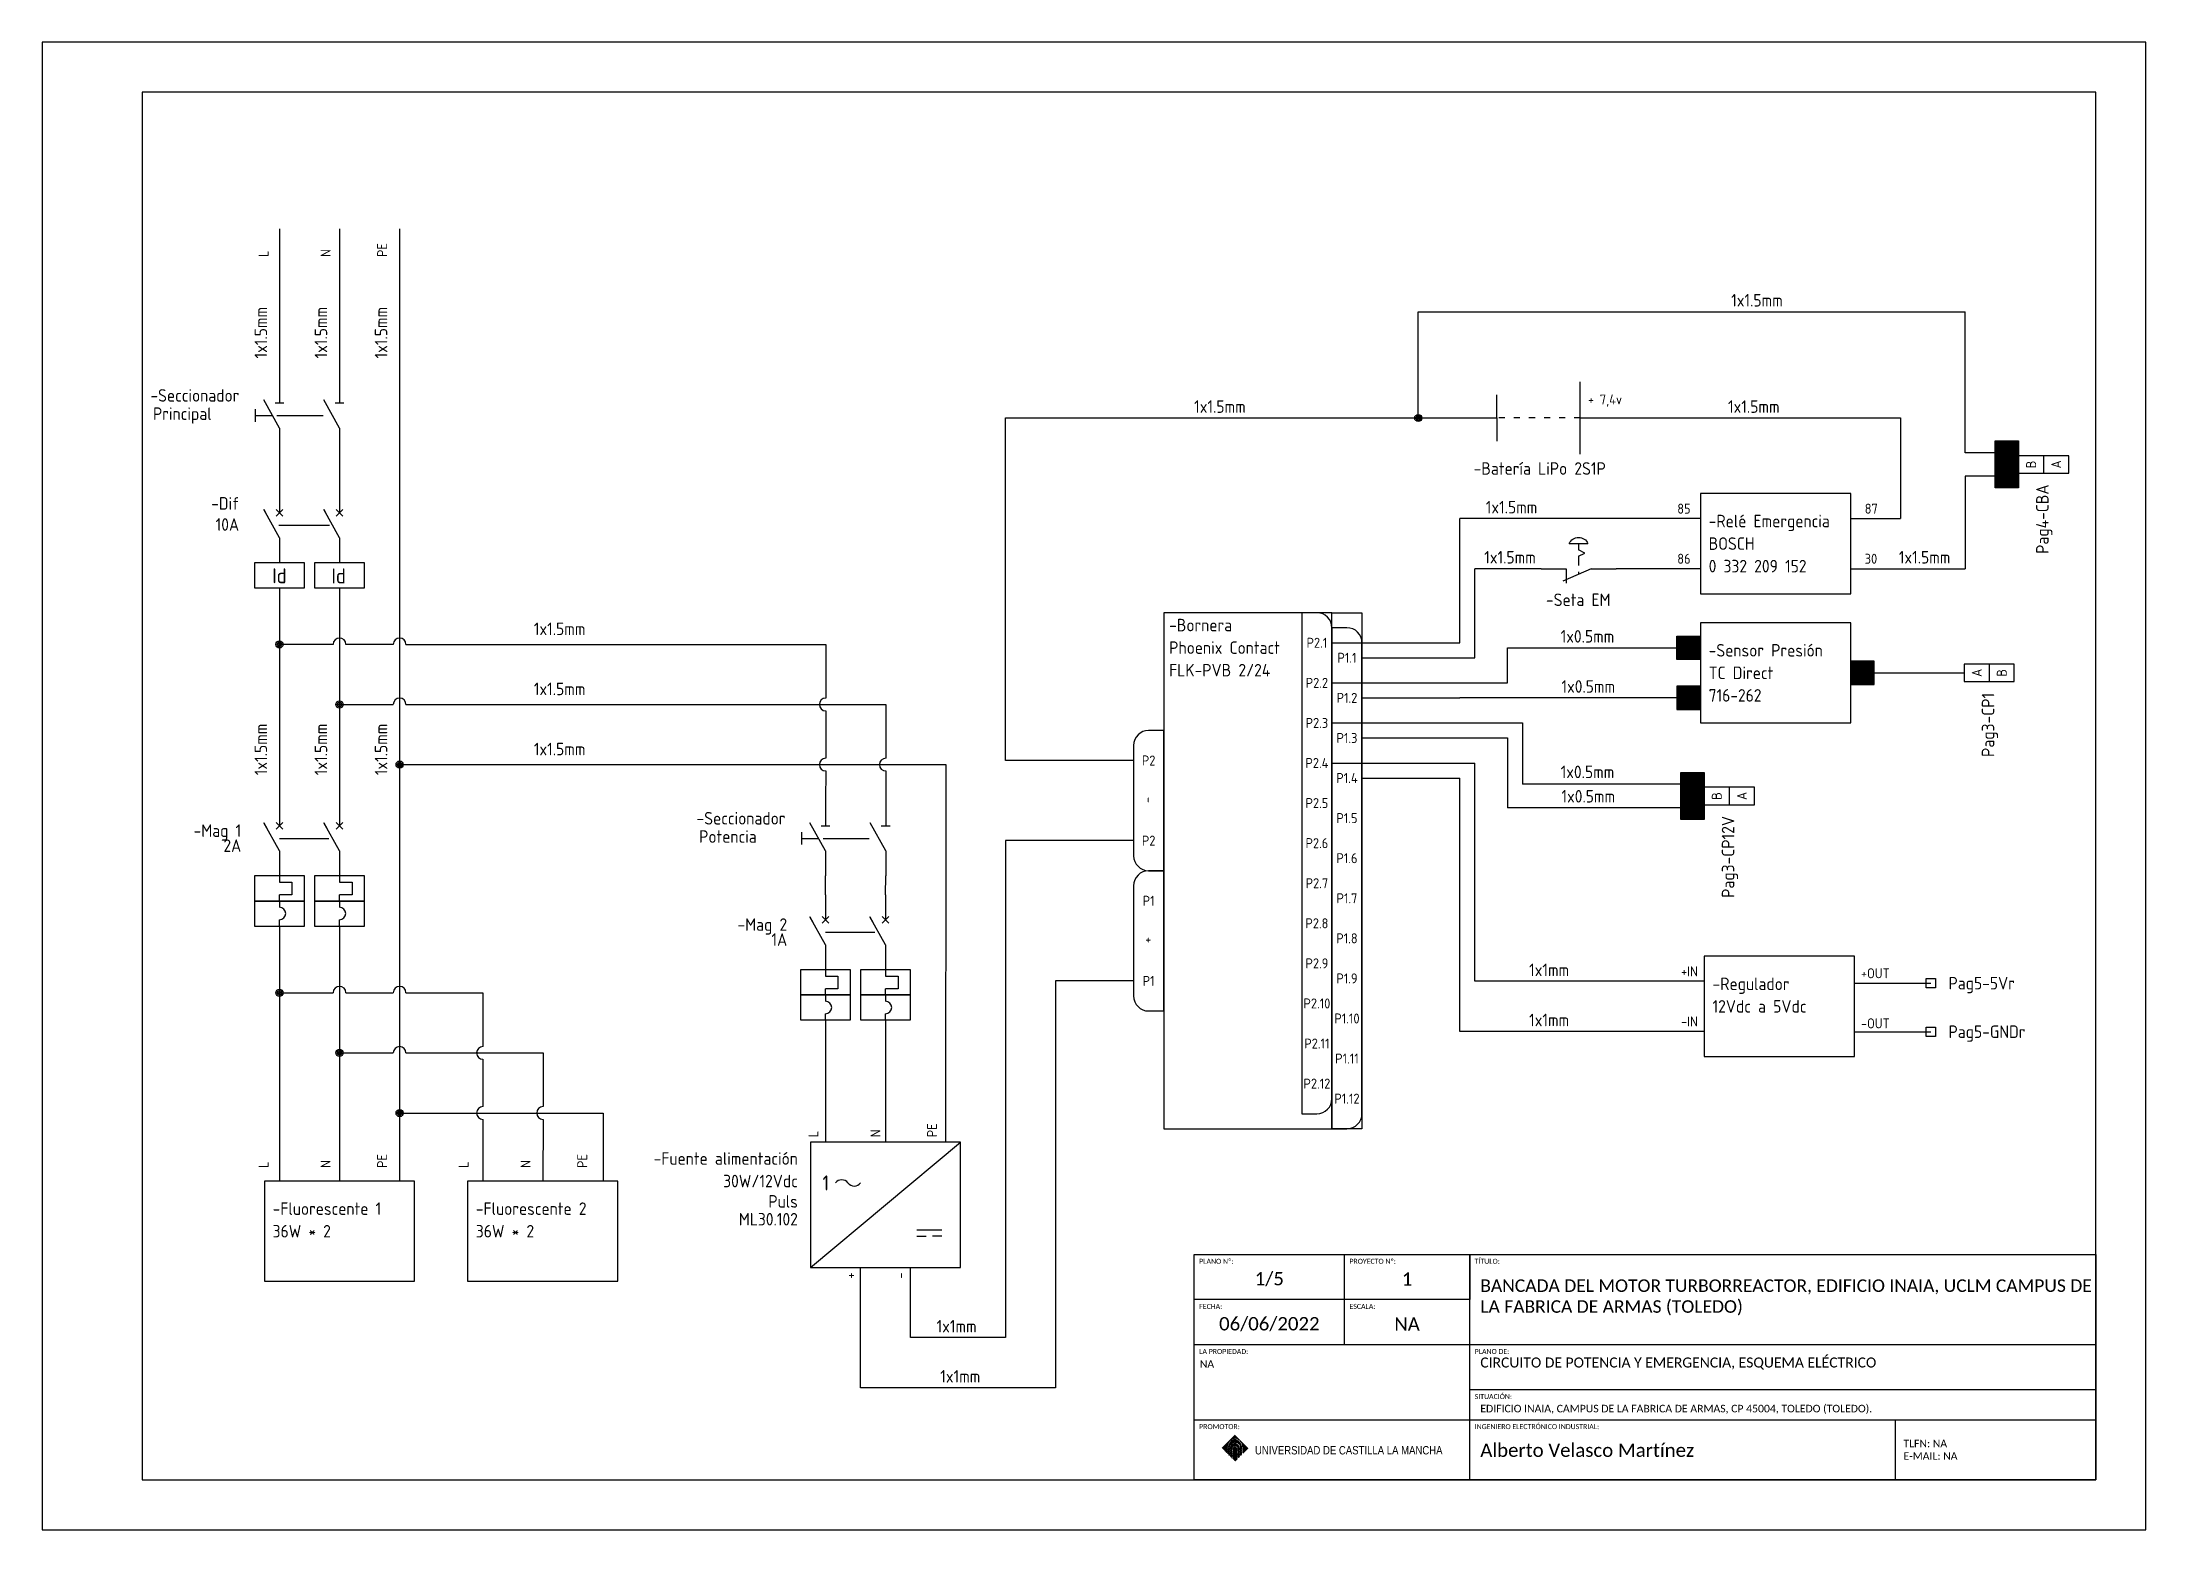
# Model space of a CAD drawing. Header units: millimetres. Extents: x 0 to 2100, y 0 to 297.
# Drawn here: x 0 to 420, y 0 to 297 of the extents above; entities that cross this region are included whole.
import ezdxf
from ezdxf.enums import TextEntityAlignment as Align

# ---------------------------------------------------------------- set-up
doc = ezdxf.new("R2010")
doc.units = ezdxf.units.MM
doc.linetypes.add('ACAD_ISO03W100', pattern=[30, 12, -18])
doc.layers.add('00_Leyenda', color=250, linetype='Continuous', lineweight=15)
doc.layers.add('Cajetin', color=7, linetype='Continuous', plot=False)
for name, color, linetype in [('Cajetin1', 7, 'Continuous'), ('DESC', 250, 'Continuous'), ('Hoja', 7, 'Continuous'), ('LINK', 9, 'Continuous'), ('MISC', 7, 'Continuous'), ('SYMS', 7, 'Continuous'), ('TAGS', 178, 'Continuous'), ('TERMS', 250, 'Continuous'), ('WIREREF', 10, 'Continuous'), ('YEL_14_THHN', 1, 'Continuous')]:
    doc.layers.add(name, color=color, linetype=linetype)
doc.layers.add('LOGO CLM', color=7, linetype='Continuous', true_color=0xffffff)
doc.styles.add('estilo3', font='gdt.shx')
doc.styles.get("Standard").update_dxf_attribs({"font": 'arial.ttf'})
doc.styles.add('WD', font='isocp2.shx')
doc.styles.add('WD_IEC', font='ISOCP2.shx', dxfattribs={"width": 0.9, "height": 4})

msp = doc.modelspace()

# ---------------------------------------------------------------- texts
at = {"layer": '00_Leyenda', "linetype": 'ByBlock', "lineweight": 0}
for s, width, heights, insert, char_height, attachment_point in [('\\pxi1,ql;{\\fCalibri Light|b0|i0|c0|p34;PLANO Nº:}', 84.3774, [10.15], (230, 54.12), 1, 1), ('{\\fCalibri Light|b0|i0|c0|p34;1/5}', 30, [5.09], (245, 50.07), 2.6667, 5), ('\\pxi1,ql;{\\fCalibri Light|b0|i0|c0|p34;PROYECTO Nº:}', 84.3774, [10.15], (260, 54.12), 1, 1), ('\\pxqc;{\\fCalibri Light|b0|i0|c0|p34;1}', 25, [5.09], (260, 51.4), 2.6667, 1), ('\\pxi1,ql;{\\fCalibri Light|b0|i0|c0|p34;TÍTULO:}', 84.3774, [10.15], (285, 54.12), 1, 1), ('{\\fCalibri Light|b0|i0|c0|p34;BANCADA DEL MOTOR TURBORREACTOR, EDIFICIO INAIA, UCLM CAMPUS DE LA FABRICA DE ARMAS (TOLEDO)}', 125, [13.01], (287.12, 50.01), 2.5, 1), ('\\pxi1,ql;{\\fCalibri Light|b0|i0|c0|p34;FECHA:}', 84.3774, [10.15], (230, 45.12), 1, 1), ('{\\fCalibri Light|b0|i0|c0|p34;06/06/2022}', 30, [5.09], (245, 41.07), 2.6667, 5), ('\\pxi1,ql;{\\fCalibri Light|b0|i0|c0|p34;ESCALA:}', 84.3774, [10.15], (260, 45.12), 1, 1), ('\\pxqc;{\\fCalibri Light|b0|i0|c0|p34;NA}', 25, [5.09], (260, 42.42), 2.6667, 1), ('\\pxi1,ql;{\\fCalibri Light|b0|i0|c0|p34;LA PROPIEDAD:}', 84.3774, [10.15], (230, 36.12), 1, 1), ('{\\fCalibri Light|b0|i0|c0|p34;NA}', 53.1941, [12.17], (231.12, 33.88), 1.5, 1), ('\\pxi1,ql;{\\fCalibri Light|b0|i0|c0|p34;PLANO DE:}', 84.3774, [10.15], (285, 36.12), 1, 1), ('{\\fCalibri Light|b0|i0|c0|p34;CIRCUITO DE POTENCIA Y EMERGENCIA, ESQUEMA ELÉCTRICO}', 124.5512, [4.51], (287.12, 34.42), 2, 1), ('\\pxi1,ql;{\\fCalibri Light|b0|i0|c0|p34;SITUACIÓN:}', 84.3774, [10.15], (285, 27.12), 1, 1), ('\\pxi1,ql;{\\fCalibri Light|b0|i0|c0|p34;PROMOTOR:}', 84.3774, [10.15], (230, 21.12), 1, 1), ('\\pxi1,ql;{\\fCalibri Light|b0|i0|c0|p34;INGENIERO ELECTRÓNICO INDUSTRIAL:}', 84.3774, [10.15], (285, 21.12), 1, 1), ('{\\fCalibri Light|b0|i0|c0|p34;EDIFICIO INAIA, CAMPUS DE LA FABRICA DE ARMAS, CP 45004, TOLEDO (TOLEDO).}', 125, [13.01], (287.12, 24.97), 1.5, 1), ('{\\fCalibri Light|b0|i0|c0|p34;Alberto Velasco Martínez}', 85, [11.4], (287.12, 15.9), 2.6667, 4), ('\\pxql;{\\fCalibri Light|b0|i0|c0|p34;   TLFN: NA\\P   E-MAIL: NA}', 40, [12], (370, 16), 1.5, 4)]:
    msp.add_mtext_dynamic_manual_height_columns(s, width=width, gutter_width=13.33, heights=heights, dxfattribs=dict(at, insert=insert, char_height=char_height, attachment_point=attachment_point))
at = {"layer": 'LOGO CLM', "color": 234, "true_color": 0x971c47, "insert": (242.14, 16.74), "char_height": 1.6667, "width": 41.3899, "attachment_point": 1, "style": 'estilo3'}
msp.add_mtext('{\\fArial Narrow|b0|i0|c0|p34;UNIVERSIDAD DE CASTILLA LA MANCHA}', dxfattribs=at)
at = {"layer": 'MISC', "style": 'WD_IEC'}
for s, p in [('BOSCH', (332.71, 195.64)), ('0 332 209 152', (332.71, 191.14)), ('Phoenix Contact', (225, 174.87)), ('FLK-PVB 2/24', (225, 170.37)), ('TC Direct', (332.71, 169.84)), ('716-262', (332.71, 165.34)), ('12Vdc a 5Vdc', (333.48, 103.26)), ('36W * 2', (46.03, 58.38)), ('36W * 2', (86.6, 58.38))]:
    msp.add_text(s, height=2.5, dxfattribs=at).set_placement(p)
at = {"layer": 'TAGS', "style": 'WD_IEC'}
for s, rotation, p in [('1x1.5mm', 90, (44.92, 233.84)), ('1x1.5mm', 90, (56.92, 233.84)), ('1x1.5mm', 90, (68.92, 233.84)), ('1x1.5mm', 0, (337.2, 244.21)), ('Principal', 0, (22.14, 221.57)), ('1x1.5mm', 0, (229.99, 222.99)), ('1x1.5mm', 0, (336.57, 222.99)), ('1x1.5mm', 0, (288.21, 202.91)), ('1x1.5mm', 0, (287.9, 192.91)), ('1x1.5mm', 0, (370.67, 192.91)), ('1x1.5mm', 0, (98.17, 178.63)), ('1x0.5mm', 0, (303.16, 177.12)), ('1x1.5mm', 0, (98.17, 166.63)), ('1x0.5mm', 0, (303.32, 167.12)), ('1x1.5mm', 90, (44.92, 150.65)), ('1x1.5mm', 90, (56.92, 150.65)), ('1x1.5mm', 90, (68.92, 150.65)), ('1x1.5mm', 0, (98.17, 154.63)), ('1x0.5mm', 0, (303.16, 150.07)), ('1x0.5mm', 0, (303.32, 145.2)), ('Potencia', 0, (131.17, 137.16)), ('1x1mm', 0, (296.86, 110.54)), ('Pag5-5Vr', 0, (380.59, 107.89)), ('1x1mm', 0, (296.86, 100.54)), ('Pag5-GNDr', 0, (380.59, 98.2)), ('1x1mm', 0, (178.57, 39.41)), ('1x1mm', 0, (179.31, 29.41))]:
    msp.add_text(s, height=2.5, rotation=rotation, dxfattribs=at).set_placement(p)
msp.add_text('-Batería LiPo 2S1P', height=2.5, dxfattribs=at).set_placement((312.18, 210.63), align=Align.RIGHT)
for s, p in [('-Relé Emergencia', (332.71, 200.14)), ('-Bornera', (225, 179.37)), ('-Sensor Presión', (332.71, 174.34)), ('-Regulador', (333.48, 107.76)), ('-Fluorescente 1', (46.03, 62.88)), ('-Fluorescente 2', (86.6, 62.88))]:
    msp.add_text(s, height=2.5, dxfattribs=at).set_placement(p)
at = {"layer": 'TERMS', "style": 'WD_IEC'}
for s, p in [('PE', (68.89, 254.1)), ('L', (45.21, 254.1)), ('N', (57.6, 254.1)), ('-', (221.63, 145.12)), ('+', (221.63, 117.12)), ('L', (45.21, 72.26)), ('N', (57.6, 72.26)), ('PE', (68.89, 72.26)), ('L', (85.15, 72.26)), ('N', (97.53, 72.26)), ('PE', (108.83, 72.26))]:
    msp.add_text(s, height=2, rotation=90, dxfattribs=at).set_placement(p)
for s, p in [('+ 7,4v', (308.61, 224.65)), ('85', (326.44, 202.86)), ('87', (363.86, 202.86)), ('86', (326.44, 192.86)), ('30', (363.86, 192.86)), ('+IN', (327.2, 110.49)), ('+OUT', (363.11, 110.12)), ('-IN', (327.2, 100.49)), ('-OUT', (363.11, 100.12))]:
    msp.add_text(s, height=2, dxfattribs=at).set_placement(p)

# ---------------------------------------------------------------- blocks, each defined once
blk = doc.blocks.new('VCB11Q17')
for p, q in [((0, 7.5), (0, 2.5)), ((0, -2.5), (-3.12, 3.12)), ((-3.12, 3.12), (-2.52, 2.03)), ((-0.66, 1.84), (0.66, 3.16)), ((-0.66, 3.16), (0.66, 1.84)), ((0, -2.5), (0, -7.5)), ((0, -12.5), (0, -17.5))]:
    blk.add_line(p, q)
blk.add_lwpolyline([(-5, -7.5), (-5, -12.5), (5, -12.5), (5, -7.5)], close=True)
at = {"style": 'WD_IEC'}
for tag, p in [('INST', (-4.22, 9.11)), ('LOC', (-4.22, 6.11)), ('TAG1', (-4.22, 3.11)), ('RATING1', (-5.86, -5.86)), ('DESC1', (-5.86, -8.86)), ('DESC3', (-5.86, -14.86)), ('DESC2', (-5.86, -11.86))]:
    blk.add_attdef(tag, text='', height=2.5, dxfattribs=at).set_placement(p, align=Align.RIGHT)
blk.add_attdef('TERM01', text='', height=2, rotation=90, dxfattribs=at).set_placement((-1, 7.5), align=Align.RIGHT)
at = {"style": 'WD_IEC', "flags": 1}
for tag, p, height in [('X2TERM01', (0, 7.5), 0.32), ('MFG', (2.75, 6.5), 1.5), ('CAT', (2.75, 4), 1.5), ('X4LINK', (-2, 0), 0.32), ('X1LINK', (-0.13, 0), 0.32), ('CONTACT', (-5, -7.5), 1), ('COMMON', (-3.75, -8.75), 1), ('ASSYCODE', (0.69, -13.77), 1), ('FAMILY', (0.69, -15.27), 1), ('CATDESC', (0.69, -16.77), 1), ('X8TERM02', (0, -17.5), 0.32)]:
    blk.add_attdef(tag, p, '', height=height, dxfattribs=at)
at = {"lineweight": 15, "style": 'WD_IEC'}
blk.add_attdef('XREF', text='', height=2.5, dxfattribs=at).set_placement((-5.86, -2.86), align=Align.RIGHT)
at = {"style": 'WD_IEC'}
blk.add_attdef('TERM02', (-1, -17.5), '', height=2, rotation=90, dxfattribs=at)
blk.add_attdef('I', text='', height=3, dxfattribs=at).set_placement((0.01, -11.58), align=Align.CENTER)
blk = doc.blocks.new('VCB21Q17')
for p, q in [((0, 7.5), (0, 2.5)), ((0, -2.5), (-3.12, 3.12)), ((-3.12, 3.12), (-2.52, 2.03)), ((-0.66, 1.84), (0.66, 3.16)), ((-0.66, 3.16), (0.66, 1.84)), ((0, -2.5), (0, -7.5)), ((0, -12.5), (0, -17.5))]:
    blk.add_line(p, q)
blk.add_lwpolyline([(-5, -7.5), (-5, -12.5), (5, -12.5), (5, -7.5)], close=True)
at = {"style": 'WD_IEC'}
for tag, p in [('INST', (-4.39, 9.55)), ('LOC', (-4.39, 6.55)), ('TAG2', (-4.39, 3.55)), ('DESC2', (-6.42, -10.3)), ('DESC1', (-6.42, -7.3)), ('DESC3', (-6.42, -13.3))]:
    blk.add_attdef(tag, text='', height=2.5, dxfattribs=at).set_placement(p, align=Align.RIGHT)
blk.add_attdef('TERM01', text='', height=2, rotation=90, dxfattribs=at).set_placement((-1, 7.5), align=Align.RIGHT)
at = {"style": 'WD_IEC', "flags": 1}
for tag, p, height in [('X2TERM01', (0, 7.5), 0.32), ('X4LINK', (-2, 0), 0.32), ('X1LINK', (-0.12, 0), 0.32), ('CONTACT', (-5, -7.5), 1), ('FAMILY', (0.69, -15.27), 1), ('X8TERM02', (0, -17.5), 0.32)]:
    blk.add_attdef(tag, p, '', height=height, dxfattribs=at)
at = {"lineweight": 15, "style": 'WD_IEC'}
blk.add_attdef('XREF', text='', height=2.5, dxfattribs=at).set_placement((-6.42, -1.3), align=Align.RIGHT)
at = {"style": 'WD_IEC', "flags": 1}
blk.add_attdef('RATING1', text='', height=2.5, dxfattribs=at).set_placement((-6.42, -4.3), align=Align.RIGHT)
at = {"style": 'WD_IEC'}
blk.add_attdef('TERM02', (-1, -17.5), '', height=2, rotation=90, dxfattribs=at)
blk.add_attdef('I', text='', height=3, dxfattribs=at).set_placement((-0.18, -11.62), align=Align.CENTER)
blk = doc.blocks.new('VPB12ML')
for p, q in [((0, 7.5), (0, 2.5)), ((-5, 1.875), (-5, -1.875)), ((-5, 0), (-3.75, 0)), ((-3.125, -1.25), (-3.75, 0)), ((-2.5, 0), (-3.125, -1.25)), ((-2.5, 0), (-0.625, 0)), ((0, -2.5), (2.5, 3.125)), ((0, 2.5), (2.8678, 2.5)), ((0.625, 0), (1.11111, 0)), ((0, -2.5), (0, -7.5))]:
    blk.add_line(p, q)
blk.add_arc((-4.21875, 0), 2.03125, 112.6198649, 247.3801351)
at = {"style": 'WD_IEC'}
for tag, p in [('INST', (-8, 10.25)), ('LOC', (-8, 6.75)), ('TAG1', (-8, 3.25)), ('DESC1', (-8, -10.35)), ('DESC2', (-8, -13.85)), ('DESC3', (-8, -17.35))]:
    blk.add_attdef(tag, text='', height=2.5, dxfattribs=at).set_placement(p, align=Align.RIGHT)
blk.add_attdef('TERM01', text='', height=2, rotation=90, dxfattribs=at).set_placement((-1, 7.5), align=Align.RIGHT)
at = {"style": 'WD_IEC', "flags": 1}
for tag, p, height in [('X2TERM01', (0, 7.5), 0.32), ('CONTACT', (0.5, 4.5), 1), ('COMMON', (1.75, 3.25), 1), ('X1LINK', (1.5, 0), 0.32), ('ASSYCODE', (1, -4), 1), ('X8TERM02', (0, -7.5), 0.32), ('FAMILY', (1, -5.5), 1), ('CATDESC', (1, -7), 1)]:
    blk.add_attdef(tag, p, '', height=height, dxfattribs=at)
at = {"style": 'WD_IEC', "flags": 9}
for tag, p in [('MFG', (-8.5, -0.25)), ('CAT', (-8.5, -2.75))]:
    blk.add_attdef(tag, text='', height=1.5, dxfattribs=at).set_placement(p, align=Align.RIGHT)
at = {"style": 'WD_IEC'}
blk.add_attdef('TERM02', (-1, -7.5), '', height=2, rotation=90, dxfattribs=at)
at = {"lineweight": 15, "style": 'WD_IEC'}
blk.add_attdef('XREF', text='', height=2.5, dxfattribs=at).set_placement((-8, -6.35), align=Align.RIGHT)
blk = doc.blocks.new('VDS11Q65')
for p, q in [((0, 7.5), (0, 2.5)), ((-4.83, 1.25), (-4.83, -1.25)), ((0, -2.5), (-3.12, 3.13)), ((-0.88, 2.5), (0.88, 2.5)), ((-4.83, 0), (-1.39, 0)), ((0, -2.5), (0, -7.5))]:
    blk.add_line(p, q)
at = {"style": 'WD_IEC'}
for tag, p in [('INST', (-8, 8.77)), ('TAG1', (-8, 2.77)), ('LOC', (-8, 5.77)), ('RATING1', (-8, -6.35)), ('DESC1', (-8, -12.35)), ('DESC3', (-8, -18.35)), ('DESC2', (-8, -15.35))]:
    blk.add_attdef(tag, text='', height=2.5, dxfattribs=at).set_placement(p, align=Align.RIGHT)
blk.add_attdef('TERM01', text='', height=2, rotation=90, dxfattribs=at).set_placement((-1, 7.5), align=Align.RIGHT)
at = {"style": 'WD_IEC', "flags": 1}
for tag, p, height in [('X2TERM01', (0, 7.5), 0.32), ('MFG', (2.75, 6.5), 1.5), ('CAT', (2.75, 4), 1.5), ('X4LINK', (-5.69, 0), 0.32), ('X1LINK', (-0.5, 0), 0.32), ('X8TERM02', (0, -7.5), 0.32), ('ASSYCODE', (1, -9), 1), ('FAMILY', (1, -10.5), 1), ('CATDESC', (1, -12), 1), ('CONTACT', (1, -13.5), 1)]:
    blk.add_attdef(tag, p, '', height=height, dxfattribs=at)
at = {"style": 'WD_IEC'}
blk.add_attdef('TERM02', (-1, -7.5), '', height=2, rotation=90, dxfattribs=at)
at = {"lineweight": 15, "style": 'WD_IEC'}
blk.add_attdef('XREF', text='', height=2.5, dxfattribs=at).set_placement((-8, -9.35), align=Align.RIGHT)
blk = doc.blocks.new('VDS21Q65')
for p, q in [((0, 7.5), (0, 2.5)), ((0, -2.5), (-3.12, 3.13)), ((-0.88, 2.5), (0.88, 2.5)), ((0, -2.5), (0, -7.5))]:
    blk.add_line(p, q)
at = {"style": 'WD_IEC'}
for tag, p in [('INST', (-7.3, 7.4)), ('LOC', (-7.3, 4.4)), ('TAG2', (-7.3, 1.4)), ('RATING1', (-8, -6.66)), ('DESC1', (-8, -12.66)), ('DESC3', (-8, -18.66)), ('DESC2', (-8, -15.66))]:
    blk.add_attdef(tag, text='', height=2.5, dxfattribs=at).set_placement(p, align=Align.RIGHT)
blk.add_attdef('TERM01', text='', height=2, rotation=90, dxfattribs=at).set_placement((-1, 7.5), align=Align.RIGHT)
at = {"style": 'WD_IEC', "flags": 1}
for tag, p, height in [('X2TERM01', (0, 7.5), 0.32), ('X4LINK', (-3.29, 0), 0.32), ('X1LINK', (-0.5, 0), 0.32), ('X8TERM02', (0, -7.5), 0.32), ('FAMILY', (1, -10.81), 1), ('CONTACT', (1, -13.81), 1)]:
    blk.add_attdef(tag, p, '', height=height, dxfattribs=at)
at = {"style": 'WD_IEC'}
blk.add_attdef('TERM02', (-1, -7.5), '', height=2, rotation=90, dxfattribs=at)
at = {"lineweight": 15, "style": 'WD_IEC'}
blk.add_attdef('XREF', text='', height=2.5, dxfattribs=at).set_placement((-8, -9.66), align=Align.RIGHT)
blk = doc.blocks.new('WDDOT')
for radius in [0.72, 0.449, 0.223]:
    blk.add_circle((0, 0), radius)
blk = doc.blocks.new('VCB11Q9')
for p, q in [((0, 7.5), (0, 2.5)), ((0, -2.5), (-3.12, 3.12)), ((-3.12, 3.12), (-2.52, 2.03)), ((-0.66, 1.84), (0.66, 3.16)), ((-0.66, 3.16), (0.66, 1.84)), ((0, -2.5), (0, -7.5)), ((0, -7.5), (0, -8.75)), ((0, -8.75), (2.5, -8.75)), ((0, -12.5), (0, -11.25)), ((2.5, -11.25), (0, -11.25)), ((0, -12.5), (0, -13.75)), ((2.5, -8.75), (2.5, -11.25)), ((0, -17.5), (0, -16.25)), ((0, -17.5), (0, -22.5))]:
    blk.add_line(p, q)
for points in [[(-5, -7.5), (-5, -12.5), (5, -12.5), (5, -7.5)], [(-5, -12.5), (-5, -17.5), (5, -17.5), (5, -12.5)]]:
    blk.add_lwpolyline(points, close=True)
blk.add_arc((0, -15), 1.25, 270, 90)
at = {"style": 'WD_IEC'}
for tag, p in [('INST', (-7.62, 6.3)), ('LOC', (-7.62, 3.3)), ('TAG1', (-7.62, 0.3)), ('RATING1', (-7.62, -2.7)), ('DESC1', (-7.62, -15.05)), ('DESC2', (-7.62, -18.05)), ('DESC3', (-7.62, -21.05))]:
    blk.add_attdef(tag, text='', height=2.5, dxfattribs=at).set_placement(p, align=Align.RIGHT)
blk.add_attdef('TERM01', text='', height=2, rotation=90, dxfattribs=at).set_placement((-1, 7.5), align=Align.RIGHT)
at = {"style": 'WD_IEC', "flags": 1}
for tag, p, height in [('X2TERM01', (0, 7.5), 0.32), ('X4LINK', (-2.15, 0), 0.32), ('X1LINK', (0.02, 0), 0.32), ('CONTACT', (-5.15, -7.55), 1), ('COMMON', (-3.9, -8.8), 1), ('ASSYCODE', (0.69, -18.77), 1), ('FAMILY', (0.69, -20.27), 1), ('CATDESC', (0.69, -21.77), 1), ('X8TERM02', (0, -22.5), 0.32)]:
    blk.add_attdef(tag, p, '', height=height, dxfattribs=at)
at = {"style": 'WD_IEC', "flags": 9}
for tag, p in [('MFG', (7.81, 5.44)), ('CAT', (7.81, 2.94))]:
    blk.add_attdef(tag, text='', height=1.5, dxfattribs=at).set_placement(p, align=Align.RIGHT)
at = {"lineweight": 15, "style": 'WD_IEC'}
blk.add_attdef('XREF', text='', height=2.5, dxfattribs=at).set_placement((-7.62, -12.05), align=Align.RIGHT)
at = {"style": 'WD_IEC'}
blk.add_attdef('TERM02', (-1, -22.5), '', height=2, rotation=90, dxfattribs=at)
blk = doc.blocks.new('VCB21Q9')
for p, q in [((0, 7.5), (0, 2.5)), ((0, -2.5), (-3.12, 3.12)), ((-3.12, 3.12), (-2.52, 2.03)), ((-0.66, 1.84), (0.66, 3.16)), ((-0.66, 3.16), (0.66, 1.84)), ((0, -2.5), (0, -7.5)), ((0, -7.5), (0, -8.75)), ((0, -8.75), (2.5, -8.75)), ((0, -12.5), (0, -11.25)), ((2.5, -11.25), (0, -11.25)), ((0, -12.5), (0, -13.75)), ((2.5, -8.75), (2.5, -11.25)), ((0, -17.5), (0, -16.25)), ((0, -17.5), (0, -22.5))]:
    blk.add_line(p, q)
for points in [[(-5, -7.5), (-5, -12.5), (5, -12.5), (5, -7.5)], [(-5, -12.5), (-5, -17.5), (5, -17.5), (5, -12.5)]]:
    blk.add_lwpolyline(points, close=True)
blk.add_arc((0, -15), 1.25, 270, 90)
at = {"style": 'WD_IEC'}
for tag, p in [('INST', (-5.27, 9.9)), ('LOC', (-5.27, 6.9)), ('TAG2', (-5.27, 3.9)), ('DESC1', (-8.42, -12.55)), ('DESC3', (-8.42, -18.55)), ('DESC2', (-8.42, -15.55))]:
    blk.add_attdef(tag, text='', height=2.5, dxfattribs=at).set_placement(p, align=Align.RIGHT)
blk.add_attdef('TERM01', text='', height=2, rotation=90, dxfattribs=at).set_placement((-1, 7.5), align=Align.RIGHT)
at = {"style": 'WD_IEC', "flags": 1}
for tag, p, height in [('X2TERM01', (0, 7.5), 0.32), ('X4LINK', (-2.15, 0), 0.32), ('X1LINK', (-0.13, 0), 0.32), ('CONTACT', (-5.15, -7.55), 1), ('FAMILY', (0.69, -20.27), 1), ('X8TERM02', (0, -22.5), 0.32)]:
    blk.add_attdef(tag, p, '', height=height, dxfattribs=at)
at = {"lineweight": 15, "style": 'WD_IEC'}
blk.add_attdef('XREF', text='', height=2.5, dxfattribs=at).set_placement((-8.42, -6.55), align=Align.RIGHT)
at = {"style": 'WD_IEC', "flags": 1}
blk.add_attdef('RATING1', text='', height=2.5, dxfattribs=at).set_placement((-8.42, -9.55), align=Align.RIGHT)
at = {"style": 'WD_IEC'}
blk.add_attdef('TERM02', (-1, -22.5), '', height=2, rotation=90, dxfattribs=at)
blk = doc.blocks.new('VPW1_1PH')
for p, q in [((-5, -25), (25, 0)), ((16.25, -17.5), (21.25, -17.5)), ((16.25, -18.75), (18.125, -18.75)), ((21.25, -18.75), (19.375, -18.75))]:
    blk.add_line(p, q)
blk.add_lwpolyline([(-5, 0), (-5, -25), (25, -25), (25, 0)], close=True)
for centre, start, end in [((1.25, -9.0625), 36.869898, 143.130102), ((3.75, -7.1875), 216.869898, 323.130102)]:
    blk.add_arc(centre, 1.5625, start, end)
at = {"style": 'WD_IEC'}
blk.add_text('1', height=3, dxfattribs=at).set_placement((-1.25, -8.125), align=Align.MIDDLE_RIGHT)
for tag, p in [('TERM01', (-1, 1)), ('TERM02', (9, 1)), ('TERM03', (19, 1))]:
    blk.add_attdef(tag, p, '', height=2, rotation=90, dxfattribs=at)
for tag, p in [('INST', (-7.5, 2.5)), ('LOC', (-7.5, -1)), ('TAG1', (-7.5, -4.5)), ('RATING1', (-7.5, -9)), ('XREF', (-7.5, -13)), ('DESC1', (-7.5, -16.85)), ('DESC2', (-7.5, -20.35)), ('DESC3', (-7.5, -23.85))]:
    blk.add_attdef(tag, text='', height=2.5, dxfattribs=at).set_placement(p, align=Align.RIGHT)
at = {"style": 'WD_IEC', "flags": 1}
for tag, p, height in [('X2TERM01', (0, 0), 0.32), ('X2TERM02', (10, 0), 0.32), ('X2TERM03', (20, 0), 0.32), ('MFG', (27.75, -1), 1.5), ('CAT', (27.75, -3.5), 1.5), ('ASSYCODE', (26, -21.5), 1), ('X8TERM04', (5, -25), 0.32), ('X8TERM05', (15, -25), 0.32), ('FAMILY', (26, -23), 1), ('CATDESC', (26, -24.5), 1)]:
    blk.add_attdef(tag, p, '', height=height, dxfattribs=at)
at = {"style": 'WD_IEC'}
for tag, p in [('TERM04', (4, -26)), ('TERM05', (14, -26))]:
    blk.add_attdef(tag, text='', height=2, rotation=90, dxfattribs=at).set_placement(p, align=Align.RIGHT)
blk = doc.blocks.new('HCN1_14P_321D')
at = {"layer": 'SYMS'}
for p, q in [((0, 6), (-3, 6)), ((0, -22), (0, 6)), ((-6, 3), (-6, -19)), ((-3, -22), (0, -22))]:
    blk.add_line(p, q, dxfattribs=at)
for centre, start, end in [((-3, 3), 90, 180), ((-3, -19), 180, 270)]:
    blk.add_arc(centre, 3, start, end, dxfattribs=at)
at = {"layer": 'SYMS', "style": 'WD_IEC'}
for tag, p in [('DESC1', (-2, 25.5)), ('DESC3', (-2, 18.5)), ('DESC2', (-2, 22)), ('INST', (-2, 15)), ('LOC', (-2, 11.5)), ('TAG1', (-2, 8))]:
    blk.add_attdef(tag, text='', height=2.5, dxfattribs=at).set_placement(p, align=Align.RIGHT)
for tag, p, height in [('XREF', (19, 7.42), 2.5), ('X4_TINY_DOT_DONT_REMOVE_01P', (-6, 0), 0.0016), ('X4_TINY_DOT_DONT_REMOVE_02P', (-6, -16), 0.0016)]:
    blk.add_attdef(tag, p, '', height=height, dxfattribs=at)
at = {"layer": 'SYMS', "linetype": 'Continuous', "style": 'WD_IEC', "width": 0.9, "flags": 8}
for tag, p in [('TERMDESC01P', (-8, 1)), ('TERMDESC02P', (-8, -15))]:
    blk.add_attdef(tag, text='', height=2, dxfattribs=at).set_placement(p, align=Align.RIGHT)
at = {"layer": 'SYMS', "style": 'WD_IEC'}
for tag, p in [('TERM01P', (-3, 0)), ('TERM02P', (-3, -16))]:
    blk.add_attdef(tag, text='', height=2, dxfattribs=at).set_placement(p, align=Align.MIDDLE_CENTER)
at = {"layer": 'SYMS', "style": 'WD_IEC', "flags": 1}
for tag, p, height in [('X4TERM01P', (-6, 0), 0.32), ('ASSYCODE', (-5, -2.5), 1), ('FAMILY', (-5, -4), 1), ('WDBLKNAM', (-2.48, -0.99), 0.32), ('GENDER', (-2.43, -0.43), 0.32), ('ACE_FLAG', (0, -3.33), 0.32), ('MFG', (5.25, -3.5), 1.5), ('CATDESC', (-5, -5.5), 1), ('CAT', (5.25, -6), 1.5), ('X4TERM02P', (-6, -16), 0.32), ('X8LINK', (-3, -24), 0.32)]:
    blk.add_attdef(tag, p, '', height=height, dxfattribs=at)
at = {"layer": 'SYMS', "linetype": 'Continuous', "style": 'WD_IEC', "width": 0.9, "flags": 8}
for tag, p in [('X4WIRE01P', (-8, -1)), ('X4WIRE02P', (-8, -17))]:
    blk.add_attdef(tag, text='', height=2, dxfattribs=at).set_placement(p, align=Align.TOP_RIGHT)
blk = doc.blocks.new('HCN1_14P_32B4')
at = {"layer": 'SYMS'}
for p, q in [((0, 6), (-3, 6)), ((0, -22), (0, 6)), ((-6, 3), (-6, -19)), ((-3, -22), (0, -22))]:
    blk.add_line(p, q, dxfattribs=at)
for centre, start, end in [((-3, 3), 90, 180), ((-3, -19), 180, 270)]:
    blk.add_arc(centre, 3, start, end, dxfattribs=at)
at = {"layer": 'SYMS', "style": 'WD_IEC'}
for tag, p in [('DESC1', (-2, 25.5)), ('DESC3', (-2, 18.5)), ('DESC2', (-2, 22)), ('INST', (-2, 15)), ('LOC', (-2, 11.5)), ('TAG1', (-2, 8))]:
    blk.add_attdef(tag, text='', height=2.5, dxfattribs=at).set_placement(p, align=Align.RIGHT)
for tag, p, height in [('XREF', (19, 7.42), 2.5), ('X4_TINY_DOT_DONT_REMOVE_01P', (-6, 0), 0.0016), ('X4_TINY_DOT_DONT_REMOVE_02P', (-6, -16), 0.0016)]:
    blk.add_attdef(tag, p, '', height=height, dxfattribs=at)
at = {"layer": 'SYMS', "linetype": 'Continuous', "style": 'WD_IEC', "width": 0.9, "flags": 8}
for tag, p in [('TERMDESC01P', (-8, 1)), ('TERMDESC02P', (-8, -15))]:
    blk.add_attdef(tag, text='', height=2, dxfattribs=at).set_placement(p, align=Align.RIGHT)
at = {"layer": 'SYMS', "style": 'WD_IEC'}
for tag, p in [('TERM01P', (-3, 0)), ('TERM02P', (-3, -16))]:
    blk.add_attdef(tag, text='', height=2, dxfattribs=at).set_placement(p, align=Align.MIDDLE_CENTER)
at = {"layer": 'SYMS', "style": 'WD_IEC', "flags": 1}
for tag, p, height in [('X4TERM01P', (-6, 0), 0.32), ('ASSYCODE', (-5, -2.5), 1), ('FAMILY', (-5, -4), 1), ('WDBLKNAM', (-2.48, -0.99), 0.32), ('GENDER', (-2.43, -0.43), 0.32), ('ACE_FLAG', (0, -3.33), 0.32), ('MFG', (5.25, -3.5), 1.5), ('CATDESC', (-5, -5.5), 1), ('CAT', (5.25, -6), 1.5), ('X4TERM02P', (-6, -16), 0.32), ('X8LINK', (-3, -24), 0.32)]:
    blk.add_attdef(tag, p, '', height=height, dxfattribs=at)
at = {"layer": 'SYMS', "linetype": 'Continuous', "style": 'WD_IEC', "width": 0.9, "flags": 8}
for tag, p in [('X4WIRE01P', (-8, -1)), ('X4WIRE02P', (-8, -17))]:
    blk.add_attdef(tag, text='', height=2, dxfattribs=at).set_placement(p, align=Align.TOP_RIGHT)
blk = doc.blocks.new('HCN2_11P_3BE9')
at = {"layer": 'SYMS'}
for p, q in [((3, 6), (0, 6)), ((0, 6), (0, -94)), ((6, -91), (6, 3)), ((0, -94), (3, -94))]:
    blk.add_line(p, q, dxfattribs=at)
for centre, start, end in [((3, 3), 360, 90), ((3, -91), 270, 0)]:
    blk.add_arc(centre, 3, start, end, dxfattribs=at)
at = {"layer": 'SYMS', "style": 'WD_IEC'}
for tag, p, height in [('DESC1', (2, 25.5), 2.5), ('DESC2', (2, 22), 2.5), ('DESC3', (2, 18.5), 2.5), ('INST', (2, 15), 2.5), ('LOC', (2, 11.5), 2.5), ('TAG2', (2, 8), 2.5), ('XREF', (18.33, 7.42), 2.5), ('X1_TINY_DOT_DONT_REMOVE_01P', (6, 0), 0.0016), ('X1_TINY_DOT_DONT_REMOVE_02P', (6, -8), 0.0016), ('X1_TINY_DOT_DONT_REMOVE_03P', (6, -16), 0.0016), ('X1_TINY_DOT_DONT_REMOVE_04P', (6, -24), 0.0016), ('X1_TINY_DOT_DONT_REMOVE_05P', (6, -32), 0.0016), ('X1_TINY_DOT_DONT_REMOVE_06P', (6, -40), 0.0016), ('X1_TINY_DOT_DONT_REMOVE_07P', (6, -48), 0.0016), ('X1_TINY_DOT_DONT_REMOVE_08P', (6, -56), 0.0016), ('X1_TINY_DOT_DONT_REMOVE_09P', (6, -64), 0.0016), ('X1_TINY_DOT_DONT_REMOVE_10P', (6, -72), 0.0016), ('X1_TINY_DOT_DONT_REMOVE_11P', (6, -80), 0.0016), ('X1_TINY_DOT_DONT_REMOVE_12P', (6, -88), 0.0016)]:
    blk.add_attdef(tag, p, '', height=height, dxfattribs=at)
at = {"layer": 'SYMS', "flags": 1}
for tag, p, height, style in [('X2LINK', (3, 8), 0.32, 'WD_IEC'), ('WDBLKNAM', (0, 0), 0.01, 'WD'), ('X1TERM01P', (6, 0), 0.32, 'WD_IEC'), ('FAMILY', (-5, -4), 1, 'WD_IEC'), ('ACE_FLAG', (0, -3.33), 0.32, 'WD_IEC'), ('GENDER', (2.93, -1.23), 0.32, 'WD_IEC'), ('X1TERM02P', (6, -8), 0.32, 'WD_IEC'), ('X1TERM03P', (6, -16), 0.32, 'WD_IEC'), ('X1TERM04P', (6, -24), 0.32, 'WD_IEC'), ('X1TERM05P', (6, -32), 0.32, 'WD_IEC'), ('X1TERM06P', (6, -40), 0.32, 'WD_IEC'), ('X1TERM07P', (6, -48), 0.32, 'WD_IEC'), ('X1TERM08P', (6, -56), 0.32, 'WD_IEC'), ('X1TERM09P', (6, -64), 0.32, 'WD_IEC'), ('X1TERM10P', (6, -72), 0.32, 'WD_IEC'), ('X1TERM11P', (6, -80), 0.32, 'WD_IEC'), ('X1TERM12P', (6, -88), 0.32, 'WD_IEC'), ('X8LINK', (3, -96), 0.32, 'WD_IEC')]:
    blk.add_attdef(tag, p, '', height=height, dxfattribs=dict(at, style=style))
at = {"layer": 'SYMS', "style": 'WD_IEC'}
for tag, p in [('TERM01P', (3, 0)), ('TERM02P', (3, -8)), ('TERM03P', (3, -16)), ('TERM04P', (3, -24)), ('TERM05P', (3, -32)), ('TERM06P', (3, -40)), ('TERM07P', (3, -48)), ('TERM08P', (3, -56)), ('TERM09P', (3, -64)), ('TERM10P', (3, -72)), ('TERM11P', (3, -80)), ('TERM12P', (3, -88))]:
    blk.add_attdef(tag, text='', height=2, dxfattribs=at).set_placement(p, align=Align.MIDDLE_CENTER)
at = {"layer": 'SYMS', "linetype": 'Continuous', "style": 'WD_IEC', "width": 0.9, "flags": 8}
for tag, p in [('TERMDESC01P', (8, 1)), ('TERMDESC02P', (8, -7)), ('TERMDESC03P', (8, -15)), ('TERMDESC04P', (8, -23)), ('TERMDESC05P', (8, -31)), ('TERMDESC06P', (8, -39)), ('TERMDESC07P', (8, -47)), ('TERMDESC08P', (8, -55)), ('TERMDESC09P', (8, -63)), ('TERMDESC10P', (8, -71)), ('TERMDESC11P', (8, -79)), ('TERMDESC12P', (8, -87))]:
    blk.add_attdef(tag, p, '', height=2, dxfattribs=at)
for tag, p in [('X1WIRE01P', (8, -1)), ('X1WIRE02P', (8, -9)), ('X1WIRE03P', (8, -17)), ('X1WIRE04P', (8, -25)), ('X1WIRE05P', (8, -33)), ('X1WIRE06P', (8, -41)), ('X1WIRE07P', (8, -49)), ('X1WIRE08P', (8, -57)), ('X1WIRE09P', (8, -65)), ('X1WIRE10P', (8, -73)), ('X1WIRE11P', (8, -81)), ('X1WIRE12P', (8, -89))]:
    blk.add_attdef(tag, text='', height=2, dxfattribs=at).set_placement(p, align=Align.TOP_LEFT)
blk = doc.blocks.new('HCN2_11P_3E40')
at = {"layer": 'SYMS'}
for p, q in [((3, 6), (0, 6)), ((0, 6), (0, -94)), ((6, -91), (6, 3)), ((0, -94), (3, -94))]:
    blk.add_line(p, q, dxfattribs=at)
for centre, start, end in [((3, 3), 0, 90), ((3, -91), 270, 0)]:
    blk.add_arc(centre, 3, start, end, dxfattribs=at)
at = {"layer": 'SYMS', "style": 'WD_IEC'}
for tag, p, height in [('DESC1', (2, 25.5), 2.5), ('DESC2', (2, 22), 2.5), ('DESC3', (2, 18.5), 2.5), ('INST', (2, 15), 2.5), ('LOC', (2, 11.5), 2.5), ('TAG2', (2, 8), 2.5), ('XREF', (18.33, 7.42), 2.5), ('X1_TINY_DOT_DONT_REMOVE_01P', (6, 0), 0.0016), ('X1_TINY_DOT_DONT_REMOVE_02P', (6, -8), 0.0016), ('X1_TINY_DOT_DONT_REMOVE_03P', (6, -16), 0.0016), ('X1_TINY_DOT_DONT_REMOVE_04P', (6, -24), 0.0016), ('X1_TINY_DOT_DONT_REMOVE_05P', (6, -32), 0.0016), ('X1_TINY_DOT_DONT_REMOVE_06P', (6, -40), 0.0016), ('X1_TINY_DOT_DONT_REMOVE_07P', (6, -48), 0.0016), ('X1_TINY_DOT_DONT_REMOVE_08P', (6, -56), 0.0016), ('X1_TINY_DOT_DONT_REMOVE_09P', (6, -64), 0.0016), ('X1_TINY_DOT_DONT_REMOVE_10P', (6, -72), 0.0016), ('X1_TINY_DOT_DONT_REMOVE_11P', (6, -80), 0.0016), ('X1_TINY_DOT_DONT_REMOVE_12P', (6, -88), 0.0016)]:
    blk.add_attdef(tag, p, '', height=height, dxfattribs=at)
at = {"layer": 'SYMS', "flags": 1}
for tag, p, height, style in [('X2LINK', (3, 8), 0.32, 'WD_IEC'), ('WDBLKNAM', (0, 0), 0.01, 'WD'), ('X1TERM01P', (6, 0), 0.32, 'WD_IEC'), ('FAMILY', (-5, -4), 1, 'WD_IEC'), ('ACE_FLAG', (0, -3.33), 0.32, 'WD_IEC'), ('GENDER', (2.93, -1.23), 0.32, 'WD_IEC'), ('X1TERM02P', (6, -8), 0.32, 'WD_IEC'), ('X1TERM03P', (6, -16), 0.32, 'WD_IEC'), ('X1TERM04P', (6, -24), 0.32, 'WD_IEC'), ('X1TERM05P', (6, -32), 0.32, 'WD_IEC'), ('X1TERM06P', (6, -40), 0.32, 'WD_IEC'), ('X1TERM07P', (6, -48), 0.32, 'WD_IEC'), ('X1TERM08P', (6, -56), 0.32, 'WD_IEC'), ('X1TERM09P', (6, -64), 0.32, 'WD_IEC'), ('X1TERM10P', (6, -72), 0.32, 'WD_IEC'), ('X1TERM11P', (6, -80), 0.32, 'WD_IEC'), ('X1TERM12P', (6, -88), 0.32, 'WD_IEC'), ('X8LINK', (3, -96), 0.32, 'WD_IEC')]:
    blk.add_attdef(tag, p, '', height=height, dxfattribs=dict(at, style=style))
at = {"layer": 'SYMS', "style": 'WD_IEC'}
for tag, p in [('TERM01P', (3, 0)), ('TERM02P', (3, -8)), ('TERM03P', (3, -16)), ('TERM04P', (3, -24)), ('TERM05P', (3, -32)), ('TERM06P', (3, -40)), ('TERM07P', (3, -48)), ('TERM08P', (3, -56)), ('TERM09P', (3, -64)), ('TERM10P', (3, -72)), ('TERM11P', (3, -80)), ('TERM12P', (3, -88))]:
    blk.add_attdef(tag, text='', height=2, dxfattribs=at).set_placement(p, align=Align.MIDDLE_CENTER)
at = {"layer": 'SYMS', "linetype": 'Continuous', "style": 'WD_IEC', "width": 0.9, "flags": 8}
for tag, p in [('TERMDESC01P', (8, 1)), ('TERMDESC02P', (8, -7)), ('TERMDESC03P', (8, -15)), ('TERMDESC04P', (8, -23)), ('TERMDESC05P', (8, -31)), ('TERMDESC06P', (8, -39)), ('TERMDESC07P', (8, -47)), ('TERMDESC08P', (8, -55)), ('TERMDESC09P', (8, -63)), ('TERMDESC10P', (8, -71)), ('TERMDESC11P', (8, -79)), ('TERMDESC12P', (8, -87))]:
    blk.add_attdef(tag, p, '', height=2, dxfattribs=at)
for tag, p in [('X1WIRE01P', (8, -1)), ('X1WIRE02P', (8, -9)), ('X1WIRE03P', (8, -17)), ('X1WIRE04P', (8, -25)), ('X1WIRE05P', (8, -33)), ('X1WIRE06P', (8, -41)), ('X1WIRE07P', (8, -49)), ('X1WIRE08P', (8, -57)), ('X1WIRE09P', (8, -65)), ('X1WIRE10P', (8, -73)), ('X1WIRE11P', (8, -81)), ('X1WIRE12P', (8, -89))]:
    blk.add_attdef(tag, text='', height=2, dxfattribs=at).set_placement(p, align=Align.TOP_LEFT)
blk = doc.blocks.new('VSP1001')
for p, q in [((1.75, 5), (-1.75, 5)), ((-1.75, 5), (-1.75, -5)), ((1.75, -5), (1.75, 5)), ((1.75, 0), (-1.75, 0)), ((-1.75, -5), (1.75, -5))]:
    blk.add_line(p, q)
at = {"linetype": 'Continuous', "style": 'WD_IEC', "width": 0.9, "flags": 8}
blk.add_attdef('TERMDESC01', (-1, 6), '', height=2, rotation=90, dxfattribs=at)
blk.add_attdef('X2WIRE01', text='', height=2, rotation=90, dxfattribs=at).set_placement((1, 6), align=Align.TOP_LEFT)
at = {"style": 'WD_IEC'}
for tag, p in [('INST', (-4, 5)), ('LOC', (-4, 2)), ('TAG1', (-4, -1)), ('DESC1', (-4, -4.1)), ('DESC2', (-4, -7.85)), ('DESC3', (-4, -11.6))]:
    blk.add_attdef(tag, text='', height=2.5, dxfattribs=at).set_placement(p, align=Align.RIGHT)
at = {"style": 'WD_IEC', "width": 0.9, "flags": 1}
for tag, p in [('ACE_FLAG', (-0.5, 4.5)), ('X2TERM01', (0, 5)), ('CAT', (-0.96, 0.48)), ('MFG', (-0.88, 1.65)), ('ASSYCODE', (-1.03, -0.58)), ('FAMILY', (-1.03, -1.66)), ('X8TERM02', (0, -5))]:
    blk.add_attdef(tag, p, '', height=0.25, dxfattribs=at)
at = {"style": 'WD_IEC'}
for tag, p in [('TERM01', (0, 2.5)), ('TERM02', (0, -2.5))]:
    blk.add_attdef(tag, text='', height=2, dxfattribs=at).set_placement(p, align=Align.MIDDLE_CENTER)
at = {"linetype": 'Continuous', "style": 'WD_IEC', "width": 0.9, "flags": 8}
blk.add_attdef('TERMDESC02', text='', height=2, rotation=90, dxfattribs=at).set_placement((-1, -6), align=Align.RIGHT)
blk.add_attdef('X8WIRE02', text='', height=2, rotation=90, dxfattribs=at).set_placement((1, -6), align=Align.TOP_RIGHT)

# ---------------------------------------------------------------- hatches: boundary and pattern name
h = msp.add_hatch(color=1)
h.dxf.hatch_style = 1
h.paths.add_polyline_path([(394.58, 212.69), (389.9, 212.69), (389.9, 208.01), (394.58, 208.01)])
h = msp.add_hatch(color=256)
h.dxf.hatch_style = 1
h.paths.add_polyline_path([(331.06, 178.43), (326.38, 178.43), (326.38, 173.75), (331.06, 173.75)])
h = msp.add_hatch(color=2)
h.dxf.hatch_style = 1
h.paths.add_polyline_path([(365.74, 173.43), (361.06, 173.43), (361.06, 168.75), (365.74, 168.75)])
h = msp.add_hatch(color=1)
h.dxf.hatch_style = 1
h.paths.add_polyline_path([(331.06, 168.43), (326.38, 168.43), (326.38, 163.75), (331.06, 163.75)])
h = msp.add_hatch(color=1)
h.dxf.hatch_style = 1
h.paths.add_polyline_path([(331.83, 146.51), (327.15, 146.51), (327.15, 141.83), (331.83, 141.83)])
at = {"layer": 'WIREREF', "true_color": 0x000000}
h = msp.add_hatch(color=18, dxfattribs=at)
h.dxf.hatch_style = 1
h.paths.add_polyline_path([(389.9, 217.37), (389.9, 212.69), (394.58, 212.69), (394.58, 217.37)])
h = msp.add_hatch(color=18, dxfattribs=at)
h.dxf.hatch_style = 1
h.paths.add_polyline_path([(327.15, 151.19), (327.15, 146.51), (331.83, 146.51), (331.83, 151.19)])

# ---------------------------------------------------------------- linework, layer by layer
for p, q in [((307.04, 214.77), (307.04, 229.16)), ((290.43, 221.96), (290.43, 226.56)), ((290.43, 221.96), (290.43, 217.36))]:
    msp.add_line(p, q)
at = {"linetype": 'ACAD_ISO03W100', "ltscale": 0.1}
msp.add_line((307.04, 221.96), (290.43, 221.96), dxfattribs=at)
for points in [[(389.9, 217.37), (394.58, 217.37), (394.58, 212.69), (389.9, 212.69)], [(389.9, 212.69), (394.58, 212.69), (394.58, 208.01), (389.9, 208.01)], [(331.06, 186.88), (361.06, 186.88), (361.06, 206.88), (331.06, 206.88)], [(257.5, 183.09), (223.91, 183.09), (223.91, 80.09), (257.5, 80.09)], [(257.5, 183.09), (263.5, 183.09), (263.5, 80.09), (257.5, 80.09)], [(331.06, 161.09), (361.06, 161.09), (361.06, 181.09), (331.06, 181.09)], [(326.38, 178.43), (331.06, 178.43), (331.06, 173.75), (326.38, 173.75)], [(361.06, 168.75), (365.74, 168.75), (365.74, 173.43), (361.06, 173.43)], [(326.38, 163.75), (331.06, 163.75), (331.06, 168.43), (326.38, 168.43)], [(327.15, 151.19), (331.83, 151.19), (331.83, 146.51), (327.15, 146.51)], [(327.15, 146.51), (331.83, 146.51), (331.83, 141.83), (327.15, 141.83)], [(331.83, 94.51), (361.83, 94.51), (361.83, 114.51), (331.83, 114.51)], [(44.38, 49.63), (74.38, 49.63), (74.38, 69.63), (44.38, 69.63)], [(84.95, 49.63), (114.95, 49.63), (114.95, 69.63), (84.95, 69.63)]]:
    msp.add_lwpolyline(points, close=True)
at = {"color": 18, "true_color": 0x000000}
for points in [[(376.14, 110.08), (378.01, 110.08), (378.01, 108.21), (376.14, 108.21)], [(376.14, 100.39), (378.01, 100.39), (378.01, 98.52), (376.14, 98.52)]]:
    msp.add_lwpolyline(points, close=True, dxfattribs=at)
at = {"layer": 'Cajetin'}
msp.add_line((285, 46), (285, 55), dxfattribs=at)
at = {"layer": 'Cajetin1'}
for p, q in [((260, 37), (260, 55)), ((285, 46), (230, 46)), ((230, 37), (410, 37)), ((285, 28), (410, 28)), ((370, 10), (370, 22))]:
    msp.add_line(p, q, dxfattribs=at)
for points in [[(20, 10), (410, 10), (410, 287), (20, 287)], [(410, 55), (410, 37), (410, 10), (230, 10), (230, 55)]]:
    msp.add_lwpolyline(points, close=True, dxfattribs=at)
for points in [[(285, 55), (285, 46), (230, 46)], [(230, 22), (285, 22), (285, 46)], [(285, 10), (285, 22), (410, 22)]]:
    msp.add_lwpolyline(points, dxfattribs=at)
at = {"layer": 'Hoja'}
msp.add_lwpolyline([(0, 0), (420, 0), (420, 297), (0, 297)], close=True, dxfattribs=at)
at = {"layer": 'LINK'}
for points in [[(46.88, 222.46), (56.1, 222.46)], [(47.25, 200.55), (57.38, 200.55)], [(47.41, 138.04), (57.23, 138.04)], [(155.91, 138.04), (165.12, 138.04)], [(156.4, 119.29), (166.23, 119.29)]]:
    msp.add_lwpolyline(points, dxfattribs=at)
at = {"layer": 'LOGO CLM', "color": 234, "true_color": 0x971c47}
for p, q in [((235.61, 16.31), (238.19, 18.89)), ((235.65, 16.28), (237.14, 17.76)), ((235.69, 16.24), (236.9, 17.45)), ((235.73, 16.2), (236.81, 17.28)), ((235.77, 16.16), (236.75, 17.15)), ((235.8, 16.12), (236.71, 17.03)), ((235.84, 16.09), (236.68, 16.93)), ((235.88, 16.05), (236.66, 16.83)), ((236.86, 16.57), (237.26, 16.97)), ((236.86, 16.49), (237.16, 16.8)), ((236.87, 16.66), (238.29, 18.08)), ((236.88, 16.75), (238.23, 18.09)), ((236.9, 16.84), (238.17, 18.11)), ((236.93, 16.95), (238.07, 18.09)), ((236.97, 17.06), (237.96, 18.05)), ((237.03, 17.2), (237.82, 17.99)), ((237.13, 17.37), (237.65, 17.89)), ((237.24, 17.86), (238.23, 18.85)), ((237.28, 16.39), (238.13, 17.23)), ((237.28, 16.32), (238.2, 17.23)), ((237.28, 16.24), (238.27, 17.23)), ((237.29, 16.47), (238.04, 17.23)), ((237.31, 16.57), (237.95, 17.21)), ((237.34, 16.68), (237.84, 17.18)), ((237.42, 16.83), (237.68, 17.1)), ((237.55, 18.1), (238.27, 18.82)), ((237.55, 17.26), (238.34, 18.06)), ((237.71, 18.19), (238.31, 18.78)), ((237.72, 17.36), (238.4, 18.03)), ((237.75, 16.63), (238.34, 17.22)), ((237.84, 17.4), (238.45, 18.01)), ((237.85, 18.25), (238.34, 18.74)), ((237.92, 16.72), (238.4, 17.2)), ((237.94, 17.43), (238.5, 17.99)), ((237.97, 18.29), (238.38, 18.7)), ((238.02, 16.75), (238.46, 17.18)), ((238.03, 17.44), (238.55, 17.96)), ((238.07, 18.32), (238.42, 18.66)), ((238.11, 17.45), (238.6, 17.94)), ((238.11, 16.76), (238.51, 17.16)), ((238.17, 18.34), (238.46, 18.63)), ((238.19, 17.45), (238.65, 17.91)), ((238.19, 16.76), (238.56, 17.14)), ((238.23, 18.32), (238.49, 18.59)), ((238.25, 16.76), (238.61, 17.11)), ((238.26, 17.45), (238.69, 17.88)), ((238.29, 18.3), (238.53, 18.55)), ((238.32, 16.74), (238.66, 17.08)), ((238.33, 17.44), (238.74, 17.85)), ((238.35, 18.29), (238.57, 18.51)), ((238.37, 16.72), (238.7, 17.05)), ((238.39, 17.42), (238.78, 17.81)), ((238.4, 18.27), (238.61, 18.47)), ((238.43, 16.7), (238.74, 17.02)), ((238.45, 17.41), (238.82, 17.78)), ((238.46, 18.25), (238.65, 18.44)), ((238.48, 16.68), (238.78, 16.98)), ((238.51, 18.22), (238.68, 18.4)), ((238.51, 17.39), (238.87, 17.75)), ((238.52, 16.65), (238.82, 16.94)), ((238.56, 18.2), (238.72, 18.36)), ((238.57, 17.37), (238.91, 17.71)), ((238.57, 16.61), (238.85, 16.9)), ((238.61, 18.18), (238.76, 18.32)), ((238.61, 16.58), (238.88, 16.85)), ((238.62, 17.35), (238.95, 17.67)), ((238.64, 16.54), (238.91, 16.81)), ((238.66, 18.15), (238.8, 18.28)), ((238.67, 17.32), (238.98, 17.64)), ((238.71, 18.12), (238.84, 18.25)), ((238.72, 17.3), (239.02, 17.6)), ((238.76, 18.09), (238.87, 18.21)), ((238.77, 17.27), (239.05, 17.56)), ((238.81, 18.07), (238.91, 18.17)), ((238.81, 17.24), (239.09, 17.51)), ((238.85, 18.03), (238.95, 18.13)), ((238.85, 17.2), (239.12, 17.47)), ((238.89, 18), (238.99, 18.1)), ((238.89, 17.17), (239.15, 17.43)), ((238.93, 17.13), (239.18, 17.38)), ((238.94, 17.97), (239.03, 18.06)), ((238.97, 17.09), (239.21, 17.34)), ((238.98, 17.94), (239.06, 18.02)), ((239, 17.05), (239.24, 17.29)), ((239.02, 17.9), (239.1, 17.98)), ((239.04, 17.01), (239.27, 17.24)), ((239.06, 17.87), (239.14, 17.94)), ((239.07, 16.96), (239.29, 17.19)), ((239.1, 17.83), (239.18, 17.91)), ((239.1, 16.92), (239.32, 17.14)), ((239.12, 16.87), (239.34, 17.08)), ((239.14, 17.79), (239.21, 17.87)), ((239.15, 16.82), (239.36, 17.03)), ((239.17, 17.75), (239.25, 17.83)), ((239.17, 16.76), (239.38, 16.97)), ((239.19, 16.71), (239.4, 16.91)), ((239.21, 17.71), (239.29, 17.79)), ((239.21, 16.65), (239.41, 16.85)), ((239.24, 17.67), (239.33, 17.75)), ((239.28, 17.63), (239.37, 17.72)), ((239.31, 17.58), (239.4, 17.68)), ((239.34, 17.54), (239.44, 17.64)), ((239.37, 17.49), (239.48, 17.6)), ((239.4, 17.45), (239.52, 17.56)), ((239.43, 17.4), (239.56, 17.53)), ((239.45, 17.35), (239.59, 17.49)), ((239.48, 17.3), (239.63, 17.45)), ((239.5, 17.25), (239.67, 17.41)), ((239.53, 17.2), (239.71, 17.38)), ((239.55, 17.14), (239.75, 17.34)), ((239.57, 17.09), (239.78, 17.3)), ((239.59, 17.03), (239.82, 17.26)), ((239.61, 16.97), (239.86, 17.22)), ((239.62, 16.91), (239.9, 17.19)), ((239.64, 16.85), (239.93, 17.15)), ((239.65, 16.79), (239.97, 17.11)), ((239.66, 16.72), (240.01, 17.07)), ((239.67, 16.65), (240.05, 17.03)), ((239.67, 16.58), (240.09, 17)), ((239.68, 16.51), (240.12, 16.96)), ((239.68, 16.44), (240.16, 16.92)), ((239.68, 16.36), (240.2, 16.88)), ((239.68, 16.28), (240.24, 16.84)), ((239.68, 16.21), (240.28, 16.81)), ((235.92, 16.01), (236.64, 16.73)), ((235.96, 15.97), (236.63, 16.65)), ((235.99, 15.94), (236.62, 16.57)), ((236.03, 15.9), (236.62, 16.49)), ((236.07, 15.86), (236.62, 16.41)), ((236.11, 15.82), (236.62, 16.33)), ((236.15, 15.78), (236.62, 16.26)), ((236.18, 15.75), (236.62, 16.18)), ((236.22, 15.71), (236.62, 16.11)), ((236.26, 15.67), (236.62, 16.03)), ((236.3, 15.63), (236.62, 15.96)), ((236.33, 15.59), (236.62, 15.88)), ((236.37, 15.56), (236.62, 15.8)), ((236.41, 15.52), (236.62, 15.73)), ((236.45, 15.48), (236.62, 15.65)), ((236.49, 15.44), (236.62, 15.58)), ((236.52, 15.4), (236.62, 15.5)), ((236.56, 15.37), (236.62, 15.42)), ((236.6, 15.33), (236.62, 15.35)), ((236.86, 16.42), (237.12, 16.68)), ((236.86, 16.34), (237.09, 16.58)), ((236.86, 16.27), (237.08, 16.49)), ((236.86, 16.19), (237.07, 16.4)), ((236.86, 16.12), (237.07, 16.33)), ((236.86, 16.04), (237.07, 16.25)), ((236.86, 15.96), (237.07, 16.18)), ((236.86, 15.89), (237.07, 16.1)), ((236.86, 15.81), (237.07, 16.03)), ((236.86, 15.74), (237.07, 15.95)), ((236.86, 15.66), (237.07, 15.87)), ((236.86, 15.58), (237.07, 15.8)), ((236.86, 15.51), (237.07, 15.72)), ((236.86, 15.43), (237.07, 15.65)), ((236.86, 15.36), (237.07, 15.57)), ((236.86, 15.28), (237.07, 15.49)), ((236.86, 15.21), (237.07, 15.42)), ((236.86, 15.13), (237.07, 15.34)), ((236.87, 15.06), (237.07, 15.27)), ((236.9, 15.03), (237.07, 15.19)), ((236.94, 14.99), (237.07, 15.12)), ((236.98, 14.95), (237.07, 15.04)), ((237.02, 14.91), (237.07, 14.96)), ((237.05, 14.87), (237.07, 14.89)), ((237.28, 16.16), (237.62, 16.5)), ((237.28, 16.09), (237.53, 16.33)), ((237.28, 16.01), (237.5, 16.23)), ((237.28, 15.94), (237.49, 16.14)), ((237.28, 15.86), (237.49, 16.07)), ((237.28, 15.78), (237.5, 16)), ((237.28, 15.71), (237.51, 15.94)), ((237.28, 15.63), (237.53, 15.88)), ((237.28, 15.56), (237.55, 15.82)), ((237.28, 15.48), (237.58, 15.78)), ((237.28, 15.41), (237.61, 15.73)), ((237.28, 15.33), (237.64, 15.69)), ((237.28, 15.25), (237.5, 15.47)), ((237.28, 15.18), (237.49, 15.38)), ((237.28, 15.1), (237.49, 15.31)), ((237.28, 15.03), (237.49, 15.23)), ((237.28, 14.95), (237.49, 15.16)), ((237.28, 14.88), (237.49, 15.08)), ((237.28, 14.8), (237.49, 15)), ((237.28, 14.72), (237.49, 14.93)), ((237.28, 14.65), (237.49, 14.85)), ((237.32, 14.61), (237.49, 14.78)), ((237.36, 14.57), (237.49, 14.7)), ((237.4, 14.53), (237.49, 14.63)), ((237.43, 14.5), (237.49, 14.55)), ((237.47, 14.46), (237.49, 14.47)), ((237.7, 16.13), (238.12, 16.55)), ((237.7, 15.37), (238.57, 16.24)), ((237.7, 15.3), (238.59, 16.18)), ((237.7, 15.22), (238.59, 16.12)), ((237.7, 15.15), (238.59, 16.03)), ((237.7, 15.07), (238.56, 15.93)), ((237.7, 15), (238.46, 15.75)), ((237.7, 14.92), (238.46, 15.68)), ((237.7, 14.84), (238.46, 15.6)), ((237.7, 14.77), (238.46, 15.53)), ((237.7, 14.69), (238.52, 15.51)), ((237.7, 14.62), (238.56, 15.48)), ((237.7, 14.54), (238.59, 15.43)), ((237.7, 14.47), (238.59, 15.36)), ((237.7, 14.39), (238.59, 15.28)), ((237.7, 14.31), (238.59, 15.21)), ((237.7, 14.24), (238.59, 15.13)), ((237.71, 16.06), (238.19, 16.55)), ((237.72, 16), (238.26, 16.54)), ((237.72, 16.23), (238.03, 16.53)), ((237.73, 14.19), (238.59, 15.05)), ((237.74, 15.94), (238.32, 16.52)), ((237.76, 15.89), (238.37, 16.49)), ((237.77, 14.16), (238.59, 14.98)), ((237.79, 15.84), (238.41, 16.46)), ((237.8, 16.38), (237.87, 16.45)), ((237.81, 14.12), (238.59, 14.9)), ((237.82, 15.8), (238.45, 16.43)), ((237.84, 15.74), (238.49, 16.39)), ((237.84, 15.66), (238.52, 16.35)), ((237.84, 15.59), (238.55, 16.3)), ((237.85, 14.08), (238.59, 14.83)), ((237.89, 14.04), (238.59, 14.75)), ((237.92, 14.01), (238.59, 14.68)), ((237.96, 13.97), (238.59, 14.6)), ((238, 13.93), (238.59, 14.52)), ((238.04, 13.89), (238.59, 14.45)), ((238.08, 13.85), (238.59, 14.37)), ((238.11, 13.82), (238.59, 14.3)), ((238.15, 13.78), (238.59, 14.22)), ((238.68, 16.5), (238.94, 16.76)), ((238.68, 15.66), (239.04, 16.02)), ((238.71, 16.45), (238.96, 16.71)), ((238.72, 15.63), (239.04, 15.95)), ((238.73, 15.79), (239.04, 16.1)), ((238.74, 16.4), (238.99, 16.65)), ((238.75, 15.58), (239.04, 15.87)), ((238.76, 16.35), (239, 16.6)), ((238.78, 16.3), (239.02, 16.53)), ((238.78, 15.92), (239.04, 16.17)), ((238.78, 15.54), (239.04, 15.79)), ((238.8, 16.24), (239.03, 16.47)), ((238.8, 16.02), (239.04, 16.25)), ((238.8, 15.48), (239.04, 15.72)), ((238.81, 16.17), (239.04, 16.4)), ((238.81, 16.1), (239.04, 16.33)), ((238.81, 15.42), (239.04, 15.64)), ((238.81, 15.34), (239.04, 15.57)), ((238.81, 15.26), (239.04, 15.49)), ((238.81, 15.19), (239.04, 15.42)), ((238.81, 15.11), (239.04, 15.34)), ((238.81, 15.04), (239.04, 15.26)), ((238.81, 14.96), (239.04, 15.19)), ((238.81, 14.89), (239.04, 15.11)), ((238.81, 14.81), (239.04, 15.04)), ((238.81, 14.73), (239.04, 14.96)), ((238.81, 14.66), (239.04, 14.89)), ((238.81, 14.58), (239.04, 14.81)), ((238.81, 14.51), (239.04, 14.73)), ((238.85, 14.47), (239.04, 14.66)), ((239.23, 16.59), (239.43, 16.79)), ((239.24, 16.53), (239.44, 16.73)), ((239.25, 16.46), (239.45, 16.66)), ((239.25, 16.39), (239.46, 16.59)), ((239.25, 16.31), (239.46, 16.52)), ((239.25, 16.24), (239.46, 16.45)), ((239.25, 16.16), (239.46, 16.37)), ((239.25, 16.09), (239.46, 16.3)), ((239.25, 16.01), (239.46, 16.22)), ((239.25, 15.93), (239.46, 16.15)), ((239.25, 15.86), (239.46, 16.07)), ((239.25, 15.78), (239.46, 15.99)), ((239.25, 15.71), (239.46, 15.92)), ((239.25, 15.63), (239.46, 15.84)), ((239.25, 15.55), (239.46, 15.77)), ((239.25, 15.48), (239.46, 15.69)), ((239.25, 15.4), (239.46, 15.62)), ((239.25, 15.33), (239.46, 15.54)), ((239.25, 15.25), (239.46, 15.46)), ((239.25, 15.18), (239.46, 15.39)), ((239.25, 15.1), (239.46, 15.31)), ((239.25, 15.02), (239.46, 15.24)), ((239.25, 14.95), (239.46, 15.16)), ((239.25, 14.87), (239.46, 15.08)), ((239.68, 16.13), (240.31, 16.77)), ((239.68, 16.06), (240.35, 16.73)), ((239.68, 15.98), (240.39, 16.69)), ((239.68, 15.91), (240.43, 16.66)), ((239.68, 15.83), (240.47, 16.62)), ((239.68, 15.75), (240.5, 16.58)), ((239.68, 15.68), (240.54, 16.54)), ((239.68, 15.6), (240.58, 16.5)), ((239.68, 15.53), (240.62, 16.47)), ((239.68, 15.45), (240.65, 16.43)), ((239.68, 15.37), (240.69, 16.39)), ((239.68, 15.3), (240.73, 16.35))]:
    msp.add_line(p, q, dxfattribs=at)
at = {"layer": 'WIREREF'}
for p, q in [((274.74, 221.96), (274.74, 243.18)), ((274.74, 243.18), (383.91, 243.18)), ((383.91, 215.03), (383.91, 243.18)), ((192.34, 153.59), (192.34, 221.96)), ((192.34, 221.96), (290.43, 221.96)), ((307.04, 221.96), (371.02, 221.96)), ((371.02, 221.96), (371.02, 201.88)), ((47.38, 214.96), (47.38, 208.05)), ((59.38, 214.96), (59.38, 208.05)), ((389.9, 215.03), (383.91, 215.03)), ((389.9, 210.35), (383.91, 210.35)), ((383.91, 210.35), (383.91, 191.88)), ((283, 177.09), (283, 201.88)), ((294.44, 201.88), (283, 201.88)), ((314.24, 201.88), (294.44, 201.88)), ((331.06, 201.88), (314.24, 201.88)), ((361.06, 201.88), (371.02, 201.88)), ((286, 174.09), (286, 191.88)), ((294.44, 191.88), (286, 191.88)), ((299.24, 191.88), (294.44, 191.88)), ((331.06, 191.88), (314.24, 191.88)), ((361.06, 191.88), (383.91, 191.88)), ((58.11, 176.77), (47.38, 176.77)), ((70.11, 176.77), (60.65, 176.77)), ((257.5, 177.09), (283, 177.09)), ((263.5, 174.09), (286, 174.09)), ((292.52, 169.09), (292.52, 176.09)), ((292.52, 176.09), (326.38, 176.09)), ((257.5, 169.09), (283, 169.09)), ((283, 169.09), (292.52, 169.09)), ((365.74, 171.09), (383.73, 171.09)), ((263.5, 166.09), (283, 166.09)), ((292.52, 166.09), (283, 166.09)), ((326.38, 166.09), (292.52, 166.09)), ((257.5, 161.09), (283, 161.09)), ((283, 161.09), (295.52, 161.09)), ((295.52, 161.09), (295.52, 148.85)), ((263.5, 158.09), (283, 158.09)), ((283, 158.09), (292.52, 158.09)), ((292.52, 158.09), (292.52, 144.17)), ((217.91, 153.59), (192.34, 153.59)), ((257.5, 153.09), (286, 153.09)), ((286, 109.51), (286, 153.09)), ((263.5, 150.09), (283, 150.09)), ((283, 99.51), (283, 150.09)), ((327.15, 148.85), (295.52, 148.85)), ((180.43, 145.54), (180.38, 77.39)), ((327.15, 144.17), (292.52, 144.17)), ((192.34, 137.59), (192.34, 38.38)), ((217.91, 137.59), (192.34, 137.59)), ((156.38, 126.79), (156.41, 130.54)), ((168.38, 126.79), (168.41, 130.54)), ((47.38, 115.54), (47.38, 69.63)), ((59.38, 115.54), (59.38, 69.63)), ((71.38, 115.54), (71.38, 69.63)), ((217.91, 109.59), (202.34, 109.59)), ((202.34, 109.59), (202.34, 28.38)), ((331.83, 109.51), (286, 109.51)), ((361.83, 109.14), (377.07, 109.14)), ((156.38, 96.79), (156.38, 77.39)), ((168.38, 96.79), (168.38, 77.39)), ((331.83, 99.51), (283, 99.51)), ((361.83, 99.45), (377.07, 99.45)), ((189.47, 38.38), (173.38, 38.38)), ((192.34, 38.38), (189.47, 38.38)), ((189.47, 28.38), (163.38, 28.38)), ((202.34, 28.38), (189.47, 28.38))]:
    msp.add_line(p, q, dxfattribs=at)
at = {"layer": 'YEL_14_THHN'}
for p, q in [((47.38, 259.7), (47.38, 229.96)), ((59.38, 259.7), (59.38, 229.96)), ((71.38, 259.7), (71.38, 183.05)), ((47.38, 183.05), (47.38, 145.54)), ((59.38, 183.05), (59.38, 145.54)), ((71.38, 183.05), (71.38, 115.54)), ((72.65, 176.77), (119.57, 176.77)), ((119.57, 176.77), (156.44, 176.77)), ((156.44, 176.77), (156.44, 166.04)), ((59.38, 164.77), (70.11, 164.77)), ((72.65, 164.77), (119.57, 164.77)), ((119.57, 164.77), (168.44, 164.77)), ((168.44, 164.77), (168.44, 154.04)), ((156.44, 163.5), (156.44, 154.04)), ((71.38, 152.77), (119.57, 152.77)), ((119.57, 152.77), (180.44, 152.77)), ((156.44, 151.5), (156.41, 145.54)), ((168.44, 151.5), (168.41, 145.54)), ((180.44, 152.77), (180.43, 145.54)), ((180.44, 152.77), (180.44, 145.54)), ((47.38, 107.22), (58.11, 107.22)), ((60.65, 107.22), (70.11, 107.22)), ((72.65, 107.22), (79.31, 107.22)), ((79.31, 107.22), (88.01, 107.22)), ((88.01, 107.22), (88.01, 96.49)), ((59.38, 95.22), (70.11, 95.22)), ((72.65, 95.22), (79.31, 95.22)), ((79.31, 95.22), (100.01, 95.22)), ((88.01, 93.95), (88.01, 84.49)), ((100.01, 95.22), (100.01, 84.49)), ((71.38, 83.22), (79.31, 83.22)), ((79.31, 83.22), (112.01, 83.22)), ((88.01, 81.95), (88.01, 69.63)), ((100.01, 81.95), (99.95, 69.63)), ((112.01, 83.22), (112.01, 69.63)), ((163.38, 28.38), (163.38, 52.39)), ((173.38, 38.38), (173.38, 52.39))]:
    msp.add_line(p, q, dxfattribs=at)
for centre, start, end in [((59.38, 176.77), 0, 180), ((71.38, 176.77), 0, 180), ((71.38, 164.77), 0, 180), ((156.44, 164.77), 90, 270), ((156.44, 152.77), 90, 270), ((168.44, 152.77), 90, 270), ((59.38, 107.22), 0, 180), ((71.38, 107.22), 0, 180), ((71.38, 95.22), 0, 180), ((88.01, 95.22), 90, 270), ((88.01, 83.22), 90, 270), ((100.01, 83.22), 90, 270)]:
    msp.add_arc(centre, 1.27, start, end, dxfattribs=at)

# ---------------------------------------------------------------- block references
at = {"layer": 'SYMS'}
ref = msp.add_blockref('VDS11Q65', (47.38, 222.46), dxfattribs=at)
ref.add_attrib('TAG1', '-Seccionador', dxfattribs={"layer": 'TAGS', "height": 2.5, "style": 'WD_IEC'}).set_placement((39.38, 225.22), align=Align.RIGHT)
for name, p in [('VDS21Q65', (59.38, 222.46)), ('WDDOT', (274.74, 221.96)), ('WDDOT', (47.38, 176.77)), ('WDDOT', (59.38, 164.77)), ('WDDOT', (71.38, 152.77)), ('VCB21Q9', (59.38, 138.04)), ('VDS21Q65', (168.41, 138.04)), ('VCB21Q9', (168.38, 119.29)), ('WDDOT', (47.38, 107.22)), ('WDDOT', (59.38, 95.22)), ('WDDOT', (71.38, 83.22))]:
    msp.add_blockref(name, p, dxfattribs=at)
ref = msp.add_blockref('VSP1001', (399.58, 212.69), dxfattribs=dict(at, rotation=90))
ref.add_attrib('TAG1', 'Pag4-CBA', dxfattribs={"layer": 'TAGS', "height": 2.5, "rotation": 90, "style": 'WD_IEC'}).set_placement((400.58, 208.69), align=Align.RIGHT)
ref.add_attrib('TERM01', 'B', dxfattribs={"layer": 'TERMS', "height": 2, "rotation": 90, "style": 'WD_IEC'}).set_placement((397.08, 212.69), align=Align.MIDDLE_CENTER)
ref.add_attrib('TERM02', 'A', dxfattribs={"layer": 'TERMS', "height": 2, "rotation": 90, "style": 'WD_IEC'}).set_placement((402.08, 212.69), align=Align.MIDDLE_CENTER)
ref = msp.add_blockref('VCB11Q17', (47.38, 200.55), dxfattribs=at)
ref.add_attrib('I', 'Id', dxfattribs={"layer": 'MISC', "height": 3, "style": 'WD_IEC'}).set_placement((47.39, 188.97), align=Align.CENTER)
ref.add_attrib('RATING1', '10A', dxfattribs={"layer": 'MISC', "height": 2.5, "style": 'WD_IEC'}).set_placement((39.33, 199.45), align=Align.RIGHT)
ref.add_attrib('TAG1', '-Dif', dxfattribs={"layer": 'TAGS', "height": 2.5, "style": 'WD_IEC'}).set_placement((39.38, 203.66), align=Align.RIGHT)
ref = msp.add_blockref('VCB21Q17', (59.38, 200.55), dxfattribs=at)
ref.add_attrib('I', 'Id', dxfattribs={"layer": 'MISC', "height": 3, "style": 'WD_IEC'}).set_placement((59.21, 188.93), align=Align.CENTER)
ref = msp.add_blockref('VPB12ML', (306.74, 191.88), dxfattribs=dict(at, xscale=-1, rotation=90))
ref.add_attrib('TAG1', '-Seta EM', dxfattribs={"layer": 'TAGS', "height": 2.5, "style": 'WD_IEC'}).set_placement((313.12, 184.42), align=Align.RIGHT)
ref = msp.add_blockref('HCN2_11P_3E40', (251.5, 177.09), dxfattribs=at)
ref.add_attrib('X1_TINY_DOT_DONT_REMOVE_01P', '.', (257.5, 177.09), dxfattribs={"layer": 'MISC', "height": 0.0016, "style": 'WD_IEC'})
ref.add_attrib('TERM01P', 'P2.1', dxfattribs={"layer": 'TERMS', "height": 2, "style": 'WD_IEC'}).set_placement((254.5, 177.09), align=Align.MIDDLE_CENTER)
ref.add_attrib('X1_TINY_DOT_DONT_REMOVE_02P', '.', (257.5, 169.09), dxfattribs={"layer": 'MISC', "height": 0.0016, "style": 'WD_IEC'})
ref.add_attrib('TERM02P', 'P2.2', dxfattribs={"layer": 'TERMS', "height": 2, "style": 'WD_IEC'}).set_placement((254.5, 169.09), align=Align.MIDDLE_CENTER)
ref.add_attrib('X1_TINY_DOT_DONT_REMOVE_03P', '.', (257.5, 161.09), dxfattribs={"layer": 'MISC', "height": 0.0016, "style": 'WD_IEC'})
ref.add_attrib('TERM03P', 'P2.3', dxfattribs={"layer": 'TERMS', "height": 2, "style": 'WD_IEC'}).set_placement((254.5, 161.09), align=Align.MIDDLE_CENTER)
ref.add_attrib('X1_TINY_DOT_DONT_REMOVE_04P', '.', (257.5, 153.09), dxfattribs={"layer": 'MISC', "height": 0.0016, "style": 'WD_IEC'})
ref.add_attrib('TERM04P', 'P2.4', dxfattribs={"layer": 'TERMS', "height": 2, "style": 'WD_IEC'}).set_placement((254.5, 153.09), align=Align.MIDDLE_CENTER)
ref.add_attrib('X1_TINY_DOT_DONT_REMOVE_05P', '.', (257.5, 145.09), dxfattribs={"layer": 'MISC', "height": 0.0016, "style": 'WD_IEC'})
ref.add_attrib('TERM05P', 'P2.5', dxfattribs={"layer": 'TERMS', "height": 2, "style": 'WD_IEC'}).set_placement((254.5, 145.09), align=Align.MIDDLE_CENTER)
ref.add_attrib('X1_TINY_DOT_DONT_REMOVE_06P', '.', (257.5, 137.09), dxfattribs={"layer": 'MISC', "height": 0.0016, "style": 'WD_IEC'})
ref.add_attrib('TERM06P', 'P2.6', dxfattribs={"layer": 'TERMS', "height": 2, "style": 'WD_IEC'}).set_placement((254.5, 137.09), align=Align.MIDDLE_CENTER)
ref.add_attrib('X1_TINY_DOT_DONT_REMOVE_07P', '.', (257.5, 129.09), dxfattribs={"layer": 'MISC', "height": 0.0016, "style": 'WD_IEC'})
ref.add_attrib('TERM07P', 'P2.7', dxfattribs={"layer": 'TERMS', "height": 2, "style": 'WD_IEC'}).set_placement((254.5, 129.09), align=Align.MIDDLE_CENTER)
ref.add_attrib('X1_TINY_DOT_DONT_REMOVE_08P', '.', (257.5, 121.09), dxfattribs={"layer": 'MISC', "height": 0.0016, "style": 'WD_IEC'})
ref.add_attrib('TERM08P', 'P2.8', dxfattribs={"layer": 'TERMS', "height": 2, "style": 'WD_IEC'}).set_placement((254.5, 121.09), align=Align.MIDDLE_CENTER)
ref.add_attrib('X1_TINY_DOT_DONT_REMOVE_09P', '.', (257.5, 113.09), dxfattribs={"layer": 'MISC', "height": 0.0016, "style": 'WD_IEC'})
ref.add_attrib('TERM09P', 'P2.9', dxfattribs={"layer": 'TERMS', "height": 2, "style": 'WD_IEC'}).set_placement((254.5, 113.09), align=Align.MIDDLE_CENTER)
ref.add_attrib('X1_TINY_DOT_DONT_REMOVE_10P', '.', (257.5, 105.09), dxfattribs={"layer": 'MISC', "height": 0.0016, "style": 'WD_IEC'})
ref.add_attrib('TERM10P', 'P2.10', dxfattribs={"layer": 'TERMS', "height": 2, "style": 'WD_IEC'}).set_placement((254.5, 105.09), align=Align.MIDDLE_CENTER)
ref.add_attrib('X1_TINY_DOT_DONT_REMOVE_11P', '.', (257.5, 97.09), dxfattribs={"layer": 'MISC', "height": 0.0016, "style": 'WD_IEC'})
ref.add_attrib('TERM11P', 'P2.11', dxfattribs={"layer": 'TERMS', "height": 2, "style": 'WD_IEC'}).set_placement((254.5, 97.09), align=Align.MIDDLE_CENTER)
ref.add_attrib('X1_TINY_DOT_DONT_REMOVE_12P', '.', (257.5, 89.09), dxfattribs={"layer": 'MISC', "height": 0.0016, "style": 'WD_IEC'})
ref.add_attrib('TERM12P', 'P2.12', dxfattribs={"layer": 'TERMS', "height": 2, "style": 'WD_IEC'}).set_placement((254.5, 89.09), align=Align.MIDDLE_CENTER)
ref = msp.add_blockref('HCN2_11P_3BE9', (257.5, 174.09), dxfattribs=at)
ref.add_attrib('X1_TINY_DOT_DONT_REMOVE_01P', '.', (263.5, 174.09), dxfattribs={"layer": 'MISC', "height": 0.0016, "style": 'WD_IEC'})
ref.add_attrib('TERM01P', 'P1.1', dxfattribs={"layer": 'TERMS', "height": 2, "style": 'WD_IEC'}).set_placement((260.5, 174.09), align=Align.MIDDLE_CENTER)
ref.add_attrib('X1_TINY_DOT_DONT_REMOVE_02P', '.', (263.5, 166.09), dxfattribs={"layer": 'MISC', "height": 0.0016, "style": 'WD_IEC'})
ref.add_attrib('TERM02P', 'P1.2', dxfattribs={"layer": 'TERMS', "height": 2, "style": 'WD_IEC'}).set_placement((260.5, 166.09), align=Align.MIDDLE_CENTER)
ref.add_attrib('X1_TINY_DOT_DONT_REMOVE_03P', '.', (263.5, 158.09), dxfattribs={"layer": 'MISC', "height": 0.0016, "style": 'WD_IEC'})
ref.add_attrib('TERM03P', 'P1.3', dxfattribs={"layer": 'TERMS', "height": 2, "style": 'WD_IEC'}).set_placement((260.5, 158.09), align=Align.MIDDLE_CENTER)
ref.add_attrib('X1_TINY_DOT_DONT_REMOVE_04P', '.', (263.5, 150.09), dxfattribs={"layer": 'MISC', "height": 0.0016, "style": 'WD_IEC'})
ref.add_attrib('TERM04P', 'P1.4', dxfattribs={"layer": 'TERMS', "height": 2, "style": 'WD_IEC'}).set_placement((260.5, 150.09), align=Align.MIDDLE_CENTER)
ref.add_attrib('X1_TINY_DOT_DONT_REMOVE_05P', '.', (263.5, 142.09), dxfattribs={"layer": 'MISC', "height": 0.0016, "style": 'WD_IEC'})
ref.add_attrib('TERM05P', 'P1.5', dxfattribs={"layer": 'TERMS', "height": 2, "style": 'WD_IEC'}).set_placement((260.5, 142.09), align=Align.MIDDLE_CENTER)
ref.add_attrib('X1_TINY_DOT_DONT_REMOVE_06P', '.', (263.5, 134.09), dxfattribs={"layer": 'MISC', "height": 0.0016, "style": 'WD_IEC'})
ref.add_attrib('TERM06P', 'P1.6', dxfattribs={"layer": 'TERMS', "height": 2, "style": 'WD_IEC'}).set_placement((260.5, 134.09), align=Align.MIDDLE_CENTER)
ref.add_attrib('X1_TINY_DOT_DONT_REMOVE_07P', '.', (263.5, 126.09), dxfattribs={"layer": 'MISC', "height": 0.0016, "style": 'WD_IEC'})
ref.add_attrib('TERM07P', 'P1.7', dxfattribs={"layer": 'TERMS', "height": 2, "style": 'WD_IEC'}).set_placement((260.5, 126.09), align=Align.MIDDLE_CENTER)
ref.add_attrib('X1_TINY_DOT_DONT_REMOVE_08P', '.', (263.5, 118.09), dxfattribs={"layer": 'MISC', "height": 0.0016, "style": 'WD_IEC'})
ref.add_attrib('TERM08P', 'P1.8', dxfattribs={"layer": 'TERMS', "height": 2, "style": 'WD_IEC'}).set_placement((260.5, 118.09), align=Align.MIDDLE_CENTER)
ref.add_attrib('X1_TINY_DOT_DONT_REMOVE_09P', '.', (263.5, 110.09), dxfattribs={"layer": 'MISC', "height": 0.0016, "style": 'WD_IEC'})
ref.add_attrib('TERM09P', 'P1.9', dxfattribs={"layer": 'TERMS', "height": 2, "style": 'WD_IEC'}).set_placement((260.5, 110.09), align=Align.MIDDLE_CENTER)
ref.add_attrib('X1_TINY_DOT_DONT_REMOVE_10P', '.', (263.5, 102.09), dxfattribs={"layer": 'MISC', "height": 0.0016, "style": 'WD_IEC'})
ref.add_attrib('TERM10P', 'P1.10', dxfattribs={"layer": 'TERMS', "height": 2, "style": 'WD_IEC'}).set_placement((260.5, 102.09), align=Align.MIDDLE_CENTER)
ref.add_attrib('X1_TINY_DOT_DONT_REMOVE_11P', '.', (263.5, 94.09), dxfattribs={"layer": 'MISC', "height": 0.0016, "style": 'WD_IEC'})
ref.add_attrib('TERM11P', 'P1.11', dxfattribs={"layer": 'TERMS', "height": 2, "style": 'WD_IEC'}).set_placement((260.5, 94.09), align=Align.MIDDLE_CENTER)
ref.add_attrib('X1_TINY_DOT_DONT_REMOVE_12P', '.', (263.5, 86.09), dxfattribs={"layer": 'MISC', "height": 0.0016, "style": 'WD_IEC'})
ref.add_attrib('TERM12P', 'P1.12', dxfattribs={"layer": 'TERMS', "height": 2, "style": 'WD_IEC'}).set_placement((260.5, 86.09), align=Align.MIDDLE_CENTER)
ref = msp.add_blockref('VSP1001', (388.73, 171.09), dxfattribs=dict(at, rotation=90))
ref.add_attrib('TAG1', 'Pag3-CP1', dxfattribs={"layer": 'TAGS', "height": 2.5, "rotation": 90, "style": 'WD_IEC'}).set_placement((389.73, 167.09), align=Align.RIGHT)
ref.add_attrib('TERM01', 'A', dxfattribs={"layer": 'TERMS', "height": 2, "rotation": 90, "style": 'WD_IEC'}).set_placement((386.23, 171.09), align=Align.MIDDLE_CENTER)
ref.add_attrib('TERM02', 'B', dxfattribs={"layer": 'TERMS', "height": 2, "rotation": 90, "style": 'WD_IEC'}).set_placement((391.23, 171.09), align=Align.MIDDLE_CENTER)
ref = msp.add_blockref('HCN1_14P_321D', (223.91, 153.59), dxfattribs=at)
ref.add_attrib('X4_TINY_DOT_DONT_REMOVE_01P', '.', (217.91, 153.59), dxfattribs={"layer": 'MISC', "height": 0.0016, "style": 'WD_IEC'})
ref.add_attrib('TERM01P', 'P2', dxfattribs={"layer": 'TERMS', "height": 2, "style": 'WD_IEC'}).set_placement((220.91, 153.59), align=Align.MIDDLE_CENTER)
ref.add_attrib('X4_TINY_DOT_DONT_REMOVE_02P', '.', (217.91, 137.59), dxfattribs={"layer": 'MISC', "height": 0.0016, "style": 'WD_IEC'})
ref.add_attrib('TERM02P', 'P2', dxfattribs={"layer": 'TERMS', "height": 2, "style": 'WD_IEC'}).set_placement((220.91, 137.59), align=Align.MIDDLE_CENTER)
ref = msp.add_blockref('VSP1001', (336.83, 146.51), dxfattribs=dict(at, rotation=90))
ref.add_attrib('TAG1', 'Pag3-CP12V', dxfattribs={"layer": 'TAGS', "height": 2.5, "rotation": 90, "style": 'WD_IEC'}).set_placement((337.83, 142.51), align=Align.RIGHT)
ref.add_attrib('TERM01', 'B', dxfattribs={"layer": 'TERMS', "height": 2, "rotation": 90, "style": 'WD_IEC'}).set_placement((334.33, 146.51), align=Align.MIDDLE_CENTER)
ref.add_attrib('TERM02', 'A', dxfattribs={"layer": 'TERMS', "height": 2, "rotation": 90, "style": 'WD_IEC'}).set_placement((339.33, 146.51), align=Align.MIDDLE_CENTER)
ref = msp.add_blockref('VCB11Q9', (47.38, 138.04), dxfattribs=at)
ref.add_attrib('RATING1', '2A', dxfattribs={"layer": 'MISC', "height": 2.5, "style": 'WD_IEC'}).set_placement((39.76, 135.34), align=Align.RIGHT)
ref.add_attrib('TAG1', '-Mag 1', dxfattribs={"layer": 'TAGS', "height": 2.5, "style": 'WD_IEC'}).set_placement((39.76, 138.34), align=Align.RIGHT)
ref = msp.add_blockref('VDS11Q65', (156.41, 138.04), dxfattribs=at)
ref.add_attrib('TAG1', '-Seccionador', dxfattribs={"layer": 'TAGS', "height": 2.5, "style": 'WD_IEC'}).set_placement((148.41, 140.81), align=Align.RIGHT)
ref = msp.add_blockref('HCN1_14P_32B4', (223.91, 125.59), dxfattribs=at)
ref.add_attrib('X4_TINY_DOT_DONT_REMOVE_01P', '.', (217.91, 125.59), dxfattribs={"layer": 'MISC', "height": 0.0016, "style": 'WD_IEC'})
ref.add_attrib('TERM01P', 'P1', dxfattribs={"layer": 'TERMS', "height": 2, "style": 'WD_IEC'}).set_placement((220.91, 125.59), align=Align.MIDDLE_CENTER)
ref.add_attrib('X4_TINY_DOT_DONT_REMOVE_02P', '.', (217.91, 109.59), dxfattribs={"layer": 'MISC', "height": 0.0016, "style": 'WD_IEC'})
ref.add_attrib('TERM02P', 'P1', dxfattribs={"layer": 'TERMS', "height": 2, "style": 'WD_IEC'}).set_placement((220.91, 109.59), align=Align.MIDDLE_CENTER)
ref = msp.add_blockref('VCB11Q9', (156.38, 119.29), dxfattribs=at)
ref.add_attrib('RATING1', '1A', dxfattribs={"layer": 'MISC', "height": 2.5, "style": 'WD_IEC'}).set_placement((148.75, 116.59), align=Align.RIGHT)
ref.add_attrib('TAG1', '-Mag 2', dxfattribs={"layer": 'TAGS', "height": 2.5, "style": 'WD_IEC'}).set_placement((148.75, 119.59), align=Align.RIGHT)
ref = msp.add_blockref('VPW1_1PH', (158.38, 77.39), dxfattribs=at)
ref.add_attrib('TERM05', '-', dxfattribs={"layer": 'TERMS', "height": 2, "rotation": 90, "style": 'WD_IEC'}).set_placement((172.38, 51.39), align=Align.RIGHT)
ref.add_attrib('TERM04', '+', dxfattribs={"layer": 'TERMS', "height": 2, "rotation": 90, "style": 'WD_IEC'}).set_placement((162.38, 51.39), align=Align.RIGHT)
ref.add_attrib('TERM03', 'PE', (178.67, 78.39), dxfattribs={"layer": 'TERMS', "height": 2, "rotation": 90, "style": 'WD_IEC'})
ref.add_attrib('TERM02', 'N', (167.38, 78.39), dxfattribs={"layer": 'TERMS', "height": 2, "rotation": 90, "style": 'WD_IEC'})
ref.add_attrib('TERM01', 'L', (154.99, 78.39), dxfattribs={"layer": 'TERMS', "height": 2, "rotation": 90, "style": 'WD_IEC'})
ref.add_attrib('DESC2', 'Puls', dxfattribs={"layer": 'DESC', "height": 2.5, "style": 'WD_IEC'}).set_placement((150.88, 64.33), align=Align.RIGHT)
ref.add_attrib('DESC1', 'ML30.102', dxfattribs={"layer": 'DESC', "height": 2.5, "style": 'WD_IEC'}).set_placement((150.88, 60.77), align=Align.RIGHT)
ref.add_attrib('RATING1', '30W/12Vdc', dxfattribs={"layer": 'MISC', "height": 2.5, "style": 'WD_IEC'}).set_placement((150.88, 68.39), align=Align.RIGHT)
ref.add_attrib('TAG1', '-Fuente alimentación', dxfattribs={"layer": 'TAGS', "height": 2.5, "style": 'WD_IEC'}).set_placement((150.88, 72.89), align=Align.RIGHT)

msp.set_redraw_order([(e.dxf.handle, doc.entitydb.next_handle()) for e in msp.query("TEXT MTEXT ATTDEF DIMENSION ARC_DIMENSION")])  # texts and dimensions are drawn at this point

doc.saveas('drawing.dxf')
